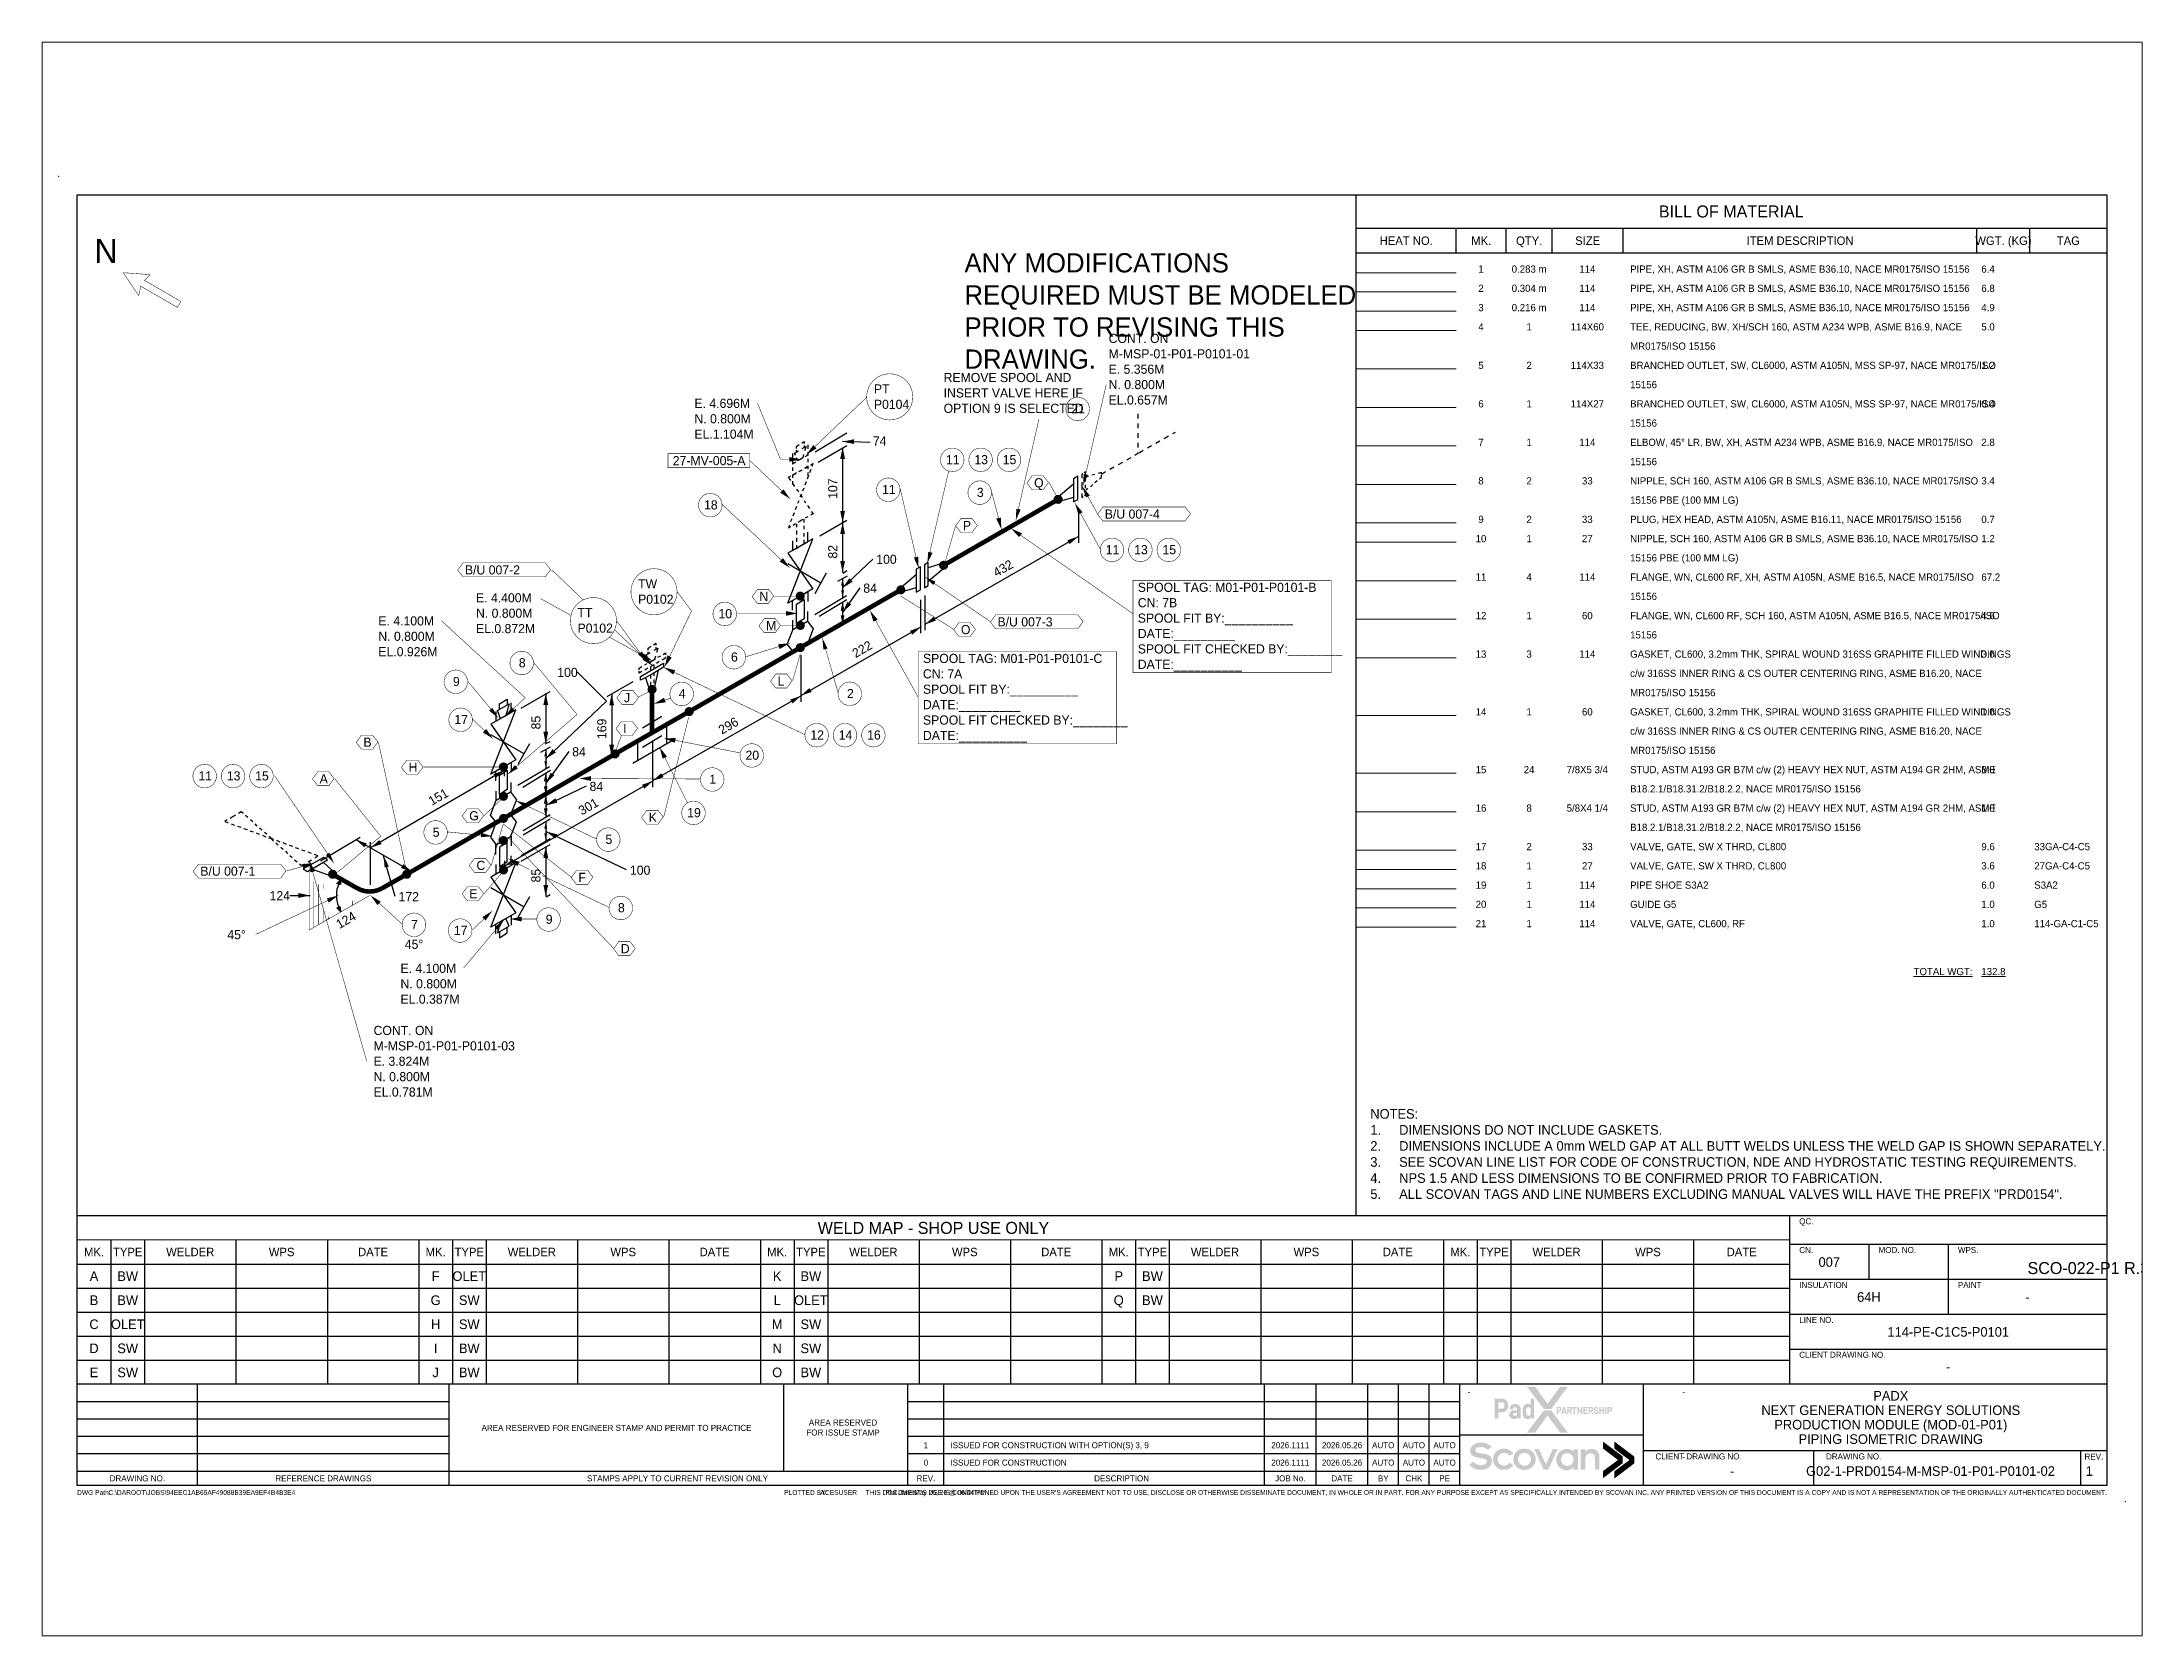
# Paper-space layout 'Layout1' of a CAD drawing. Extents: x 26 to 231, y 20 to 176.
# The model-space entities are those that its viewports show. They can reach past a viewport. Long polylines and large blocks are cut down to what shows.
import ezdxf
from ezdxf.enums import TextEntityAlignment as Align

# ---------------------------------------------------------------- set-up
doc = ezdxf.new("R2018")
doc.units = 0
doc.header["$LTSCALE"] = 10
doc.layers.get('0').update_dxf_attribs({"lineweight": 0})
for name, color, linetype in [('BOM', 7, 'Continuous'), ('DIMENSION', 2, 'Continuous'), ('INTERNAL', 3, 'Continuous'), ('PIPE', 7, 'Continuous'), ('Text1', 7, 'Continuous'), ('TEXT2', 40, 'Continuous'), ('Title Block', 255, 'Continuous'), ('TITLE BLOCK-TEXT', 12, 'Continuous'), ('WELDS', 7, 'Continuous')]:
    doc.layers.add(name, color=color, linetype=linetype)
doc.layers.add('QC', color=9, linetype='Continuous', plot=False)
doc.styles.add('framdcn', font='', dxfattribs={"height": 2.5})
doc.styles.add('HmNote', font='hm.shx')
doc.styles.add('Scovan Standard', font='', dxfattribs={"height": 2.5})
doc.styles.get("Standard").update_dxf_attribs({"font": ''})
doc.styles.get('framdcn').set_extended_font_data('Franklin Gothic Medium Cond')
doc.styles.get('Scovan Standard').set_extended_font_data('Franklin Gothic Medium Cond')
doc.styles.get('Standard').set_extended_font_data('Franklin Gothic Medium Cond')

psp = doc.layouts.get("Layout1")

msp = doc.modelspace()

# ---------------------------------------------------------------- texts
at = {"style": 'framdcn'}
msp.add_text('%%UTOTAL WGT:', height=1.5, dxfattribs=at).set_placement((393.97, 106.04), align=Align.RIGHT)
msp.add_text('%%U132.8', height=1.5, dxfattribs=at).set_placement((395.8, 106.04))
at = {"layer": 'BOM', "style": 'framdcn'}
for s, p in [('1', (291.8, 252)), ('0.283 m', (301.8, 252)), ('114', (313.9, 252)), ('2', (291.8, 248)), ('0.304 m', (301.8, 248)), ('114', (313.9, 248)), ('3', (291.8, 244)), ('0.216 m', (301.8, 244)), ('114', (313.9, 244)), ('4', (291.8, 240)), ('1', (301.8, 240)), ('114X60', (313.9, 240)), ('5', (291.8, 232)), ('2', (301.8, 232)), ('114X33', (313.9, 232)), ('6', (291.8, 224)), ('1', (301.8, 224)), ('114X27', (313.9, 224)), ('7', (291.8, 216)), ('1', (301.8, 216)), ('114', (313.9, 216)), ('8', (291.8, 208)), ('2', (301.8, 208)), ('33', (313.9, 208)), ('9', (291.8, 200)), ('2', (301.8, 200)), ('33', (313.9, 200)), ('10', (291.8, 196)), ('1', (301.8, 196)), ('27', (313.9, 196)), ('11', (291.8, 188)), ('4', (301.8, 188)), ('114', (313.9, 188)), ('12', (291.8, 180)), ('1', (301.8, 180)), ('60', (313.9, 180)), ('13', (291.8, 172)), ('3', (301.8, 172)), ('114', (313.9, 172)), ('60', (313.9, 160)), ('14', (291.8, 160)), ('1', (301.8, 160)), ('15', (291.8, 148)), ('24', (301.8, 148)), ('7/8X5 3/4', (313.9, 148)), ('16', (291.8, 140)), ('8', (301.8, 140)), ('5/8X4 1/4', (313.9, 140)), ('17', (291.8, 132)), ('2', (301.8, 132)), ('33', (313.9, 132)), ('18', (291.8, 128)), ('1', (301.8, 128)), ('27', (313.9, 128)), ('19', (291.8, 124)), ('1', (301.8, 124)), ('114', (313.9, 124)), ('20', (291.8, 120)), ('1', (301.8, 120)), ('114', (313.9, 120)), ('21', (291.8, 116)), ('1', (301.8, 116)), ('114', (313.9, 116))]:
    msp.add_text(s, height=1.5, dxfattribs=at).set_placement(p, align=Align.CENTER)
for s, p in [('PIPE, XH, ASTM A106 GR B SMLS, ASME B36.10, NACE MR0175/ISO 15156', (322.8, 252)), ('6.4', (395.8, 252)), ('PIPE, XH, ASTM A106 GR B SMLS, ASME B36.10, NACE MR0175/ISO 15156', (322.8, 248)), ('6.8', (395.8, 248)), ('PIPE, XH, ASTM A106 GR B SMLS, ASME B36.10, NACE MR0175/ISO 15156', (322.8, 244)), ('4.9', (395.8, 244)), ('TEE, REDUCING, BW, XH/SCH 160, ASTM A234 WPB, ASME B16.9, NACE', (322.8, 240)), ('5.0', (395.8, 240)), ('MR0175/ISO 15156', (322.8, 236)), ('BRANCHED OUTLET, SW, CL6000, ASTM A105N, MSS SP-97, NACE MR0175/ISO', (322.8, 232)), ('1.2', (395.8, 232)), ('15156', (322.8, 228)), ('BRANCHED OUTLET, SW, CL6000, ASTM A105N, MSS SP-97, NACE MR0175/ISO', (322.8, 224)), ('0.4', (395.8, 224)), ('15156', (322.8, 220)), ('ELBOW, 45° LR, BW, XH, ASTM A234 WPB, ASME B16.9, NACE MR0175/ISO', (322.8, 216)), ('2.8', (395.8, 216)), ('15156', (322.8, 212)), ('NIPPLE, SCH 160, ASTM A106 GR B SMLS, ASME B36.10, NACE MR0175/ISO', (322.8, 208)), ('15156 PBE (100 MM LG)', (322.8, 204)), ('3.4', (395.8, 208)), ('PLUG, HEX HEAD, ASTM A105N, ASME B16.11, NACE MR0175/ISO 15156', (322.8, 200)), ('0.7', (395.8, 200)), ('NIPPLE, SCH 160, ASTM A106 GR B SMLS, ASME B36.10, NACE MR0175/ISO', (322.8, 196)), ('1.2', (395.8, 196)), ('15156 PBE (100 MM LG)', (322.8, 192)), ('FLANGE, WN, CL600 RF, XH, ASTM A105N, ASME B16.5, NACE MR0175/ISO', (322.8, 188)), ('67.2', (395.8, 188)), ('15156', (322.8, 184)), ('FLANGE, WN, CL600 RF, SCH 160, ASTM A105N, ASME B16.5, NACE MR0175/ISO', (322.8, 180)), ('4.6', (395.8, 180)), ('15156', (322.8, 176)), ('GASKET, CL600, 3.2mm THK, SPIRAL WOUND 316SS GRAPHITE FILLED WINDINGS', (322.8, 172)), ('3.0', (395.8, 172)), ('c/w 316SS INNER RING & CS OUTER CENTERING RING, ASME B16.20, NACE', (322.8, 168)), ('GASKET, CL600, 3.2mm THK, SPIRAL WOUND 316SS GRAPHITE FILLED WINDINGS', (322.8, 160)), ('MR0175/ISO 15156', (322.8, 164)), ('1.0', (395.8, 160)), ('c/w 316SS INNER RING & CS OUTER CENTERING RING, ASME B16.20, NACE', (322.8, 156)), ('MR0175/ISO 15156', (322.8, 152)), ('STUD, ASTM A193 GR B7M c/w (2) HEAVY HEX NUT, ASTM A194 GR 2HM, ASME', (322.8, 148)), ('3.0', (395.8, 148)), ('B18.2.1/B18.31.2/B18.2.2, NACE MR0175/ISO 15156', (322.8, 144)), ('STUD, ASTM A193 GR B7M c/w (2) HEAVY HEX NUT, ASTM A194 GR 2HM, ASME', (322.8, 140)), ('1.0', (395.8, 140)), ('B18.2.1/B18.31.2/B18.2.2, NACE MR0175/ISO 15156', (322.8, 136)), ('VALVE, GATE, SW X THRD, CL800', (322.8, 132)), ('9.6', (395.8, 132)), ('33GA-C4-C5', (406.8, 132)), ('VALVE, GATE, SW X THRD, CL800', (322.8, 128)), ('3.6', (395.8, 128)), ('27GA-C4-C5', (406.8, 128)), ('PIPE SHOE S3A2', (322.8, 124)), ('6.0', (395.8, 124)), ('S3A2', (406.8, 124)), ('GUIDE G5', (322.8, 120)), ('1.0', (395.8, 120)), ('G5', (406.8, 120)), ('VALVE, GATE, CL600, RF', (322.8, 116)), ('1.0', (395.8, 116)), ('114-GA-C1-C5', (406.8, 116))]:
    msp.add_text(s, height=1.5, dxfattribs=at).set_placement(p)
at = {"layer": 'BOM', "color": 0, "style": 'framdcn'}
for s, p in [('A', (3.5, 42.5)), ('BW', (10.5, 42.5)), ('F', (74.5, 42.5)), ('OLET', (81.5, 42.5)), ('K', (145.5, 42.5)), ('BW', (152.5, 42.5)), ('P', (216.5, 42.5)), ('BW', (223.5, 42.5)), ('B', (3.5, 37.5)), ('BW', (10.5, 37.5)), ('G', (74.5, 37.5)), ('SW', (81.5, 37.5)), ('L', (145.5, 37.5)), ('OLET', (152.5, 37.5)), ('Q', (216.5, 37.5)), ('BW', (223.5, 37.5)), ('C', (3.5, 32.5)), ('OLET', (10.5, 32.5)), ('H', (74.5, 32.5)), ('SW', (81.5, 32.5)), ('M', (145.5, 32.5)), ('SW', (152.5, 32.5)), ('D', (3.5, 27.5)), ('SW', (10.5, 27.5)), ('I', (74.5, 27.5)), ('BW', (81.5, 27.5)), ('N', (145.5, 27.5)), ('SW', (152.5, 27.5)), ('E', (3.5, 22.5)), ('SW', (10.5, 22.5)), ('J', (74.5, 22.5)), ('BW', (81.5, 22.5)), ('O', (145.5, 22.5)), ('BW', (152.5, 22.5))]:
    msp.add_text(s, height=2, dxfattribs=at).set_placement(p, align=Align.CENTER)
at = {"layer": 'DIMENSION', "style": 'framdcn'}
for s, p in [('74', (165.39, 216.09)), ('100', (166.1, 191.5)), ('84', (163.4, 185.5)), ('100', (99.8, 168)), ('84', (102.9, 151.5)), ('84', (106.5, 144.3)), ('100', (114.9, 126.9)), ('124', (40, 121.6)), ('172', (66.8, 121.4))]:
    msp.add_text(s, height=1.9, dxfattribs=at).set_placement(p)
for s, rotation, p in [('107', 90, (158, 205)), ('82', 90, (158, 192.6)), ('432', 30, (191.1, 188.7)), ('222', 30, (161.8, 171.9)), ('85', 90, (96.3, 157.1)), ('169', 90, (110, 155.1)), ('296', 30, (134, 156)), ('151', 30, (73.7, 141.2)), ('301', 30, (104.9, 139.2)), ('85', 90, (96.3, 125.3)), ('124', 30, (54.5, 115.6))]:
    msp.add_text(s, height=1.9, rotation=rotation, dxfattribs=at).set_placement(p)
at = {"layer": 'INTERNAL', "style": 'framdcn'}
for s, p in [('B/U 007-4', (213.6, 200.9)), ('B/U 007-2', (80.6, 189.3)), ('B/U 007-3', (191.3, 178.5)), ('B/U 007-1', (25.6, 126.7))]:
    msp.add_text(s, height=1.9, dxfattribs=at).set_placement(p)
at = {"layer": 'Text1', "insert": (268.79, 78.22), "char_height": 2, "width": 146.6752, "attachment_point": 1, "style": 'Scovan Standard'}
msp.add_mtext('NOTES: \\P\\pxi-3,l3,t3;1.^IDIMENSIONS DO NOT INCLUDE GASKETS.\\P2.^IDIMENSIONS INCLUDE A 0mm WELD GAP AT ALL BUTT WELDS UNLESS THE WELD GAP IS SHOWN SEPARATELY.\\P3.^ISEE SCOVAN LINE LIST FOR CODE OF CONSTRUCTION, NDE AND HYDROSTATIC TESTING REQUIREMENTS.\\P4.^INPS 1.5 AND LESS DIMENSIONS TO BE CONFIRMED PRIOR TO FABRICATION.\\P5.^IALL SCOVAN TAGS AND LINE NUMBERS EXCLUDING MANUAL VALVES WILL HAVE THE PREFIX "PRD0154".', dxfattribs=at)
at = {"layer": 'TEXT2', "style": 'framdcn'}
for s, height, p in [('N', 5, (3.6, 254)), ('CONT. ON', 1.9, (214.4, 237.4)), ('M-MSP-01-P01-P0101-01', 1.9, (214.4, 234.2)), ('21', 1.9, (206.67, 222.79)), ('27-MV-005-A', 1.9, (123.8, 212)), ('11', 1.9, (180.59, 212.21)), ('13', 1.9, (186.49, 212.21)), ('15', 1.9, (192.39, 212.21)), ('11', 1.9, (167.3, 206)), ('3', 1.9, (187, 205.4)), ('Q', 1.9, (198.9, 207.4)), ('18', 1.9, (130.3, 202.8)), ('P', 1.9, (184.1, 198.5)), ('11', 1.9, (213.8, 193.5)), ('13', 1.9, (219.7, 193.5)), ('15', 1.9, (225.6, 193.5)), ('N', 1.9, (141.8, 183.8)), ('SPOOL TAG: M01-P01-P0101-B', 1.9, (220.46, 185.68)), ('CN: 7B', 1.9, (220.46, 182.48)), ('10', 1.9, (133.3, 180.2)), ('M', 1.9, (143.2, 177.7)), ('SPOOL FIT BY:__________', 1.9, (220.46, 179.28)), ('O', 1.9, (183.7, 176.9)), ('SPOOL FIT CHECKED BY:________', 1.9, (220.46, 172.88)), ('DATE:_________', 1.9, (220.46, 176.08)), ('8', 1.9, (91.8, 170)), ('6', 1.9, (135.9, 171.2)), ('SPOOL TAG: M01-P01-P0101-C', 1.9, (175.8, 170.9)), ('DATE:__________', 1.9, (220.46, 169.68)), ('9', 1.9, (78.1, 166.1)), ('L', 1.9, (145.6, 166.2)), ('SPOOL FIT BY:__________', 1.9, (175.8, 164.5)), ('CN: 7A', 1.9, (175.8, 167.7)), ('J', 1.9, (113.66, 162.74)), ('4', 1.9, (125.05, 163.58)), ('2', 1.9, (160, 163.6)), ('DATE:_________', 1.9, (175.8, 161.3)), ('17', 1.9, (78.4, 158.2)), ('I', 1.9, (113.49, 156.34)), ('SPOOL FIT CHECKED BY:________', 1.9, (175.8, 158.1)), ('B', 1.9, (59.5, 153.5)), ('12', 1.9, (152.4, 155)), ('14', 1.9, (158.3, 155)), ('16', 1.9, (164.2, 155)), ('DATE:__________', 1.9, (175.8, 154.9)), ('13', 1.9, (31.1, 146.5)), ('H', 1.9, (68.9, 148.3)), ('20', 1.9, (138.92, 150.79)), ('11', 1.9, (25.2, 146.5)), ('15', 1.9, (37, 146.5)), ('A', 1.9, (50.4, 145.9)), ('1', 1.9, (131.4, 145.8)), ('G', 1.9, (81.5, 138.2)), ('K', 1.9, (118.8, 137.9)), ('19', 1.9, (126.8, 138.85)), ('5', 1.9, (73.9, 134.8)), ('5', 1.9, (109.8, 133.3)), ('C', 1.9, (83, 127.9)), ('F', 1.9, (104.2, 125.4)), ('E', 1.9, (81.5, 122)), ('9', 1.9, (97.4, 116.7)), ('8', 1.9, (112.4, 119.1)), ('45°', 1.9, (31.2, 113.5)), ('7', 1.9, (69.4, 115.6)), ('17', 1.9, (78.3, 114.4)), ('45°', 1.9, (68.1, 111.5)), ('D', 1.9, (113, 110.6)), ('CONT. ON', 1.9, (61.6, 93.6)), ('M-MSP-01-P01-P0101-03', 1.9, (61.6, 90.4))]:
    msp.add_text(s, height=height, dxfattribs=at).set_placement(p)

# ---------------------------------------------------------------- blocks, each defined once
blk = doc.blocks.new('block1')
at = {"layer": 'TEXT2', "style": 'framdcn'}
for s, p in [('E. 3.824M', (0, 0)), ('N. 0.800M', (0, -3.2)), ('EL.0.781M', (0, -6.4))]:
    blk.add_text(s, height=1.9, dxfattribs=at).set_placement(p)
blk = doc.blocks.new('block3')
at = {"layer": 'TEXT2'}
blk.add_hatch(color=256, dxfattribs=at).paths.add_polyline_path([(0, 0), (-1.7, 1.7), (-1, 2.2)])
at = {"layer": 'TEXT2', "linetype": 'ByBlock', "const_width": 0.1, "flags": 128}
blk.add_lwpolyline([(-12.4, 18.2), (0, 0)], dxfattribs=at)
blk = doc.blocks.new('block4')
at = {"layer": 'TEXT2'}
blk.add_hatch(color=256, dxfattribs=at).paths.add_polyline_path([(0, 0), (2.1, -1.3), (1.4, -2)])
at = {"layer": 'TEXT2', "linetype": 'ByBlock', "const_width": 0.1, "flags": 128}
blk.add_lwpolyline([(6.6, -6), (0, 0)], dxfattribs=at)
blk = doc.blocks.new('block5')
at = {"layer": 'TEXT2'}
blk.add_hatch(color=256, dxfattribs=at).paths.add_polyline_path([(0, 0), (-2.4, -0.2), (-2.3, 0.7)])
at = {"layer": 'TEXT2', "linetype": 'ByBlock', "const_width": 0.1, "flags": 128}
blk.add_lwpolyline([(-9.3, 0.9), (0, 0)], dxfattribs=at)
blk = doc.blocks.new('block6')
at = {"layer": 'TEXT2'}
blk.add_hatch(color=256, dxfattribs=at).paths.add_polyline_path([(0, 0), (-1.4, -2), (-2.1, -1.3)])
at = {"layer": 'TEXT2', "linetype": 'ByBlock', "const_width": 0.1, "flags": 128}
blk.add_lwpolyline([(-4.2, -4), (0, 0)], dxfattribs=at)
blk = doc.blocks.new('block7')
at = {"layer": 'TEXT2'}
blk.add_hatch(color=256, dxfattribs=at).paths.add_polyline_path([(0, 0), (-1.2, -2.1), (-1.9, -1.5)])
at = {"layer": 'TEXT2', "linetype": 'ByBlock', "const_width": 0.1, "flags": 128}
blk.add_lwpolyline([(-8.4, -10), (0, 0)], dxfattribs=at)
blk = doc.blocks.new('block8')
at = {"layer": 'TEXT2', "style": 'framdcn'}
for s, p in [('E. 4.100M', (0, 0)), ('N. 0.800M', (0, -3.2)), ('EL.0.387M', (0, -6.4))]:
    blk.add_text(s, height=1.9, dxfattribs=at).set_placement(p)
blk = doc.blocks.new('block9')
at = {"layer": 'TEXT2'}
blk.add_hatch(color=256, dxfattribs=at).paths.add_polyline_path([(0, 0), (2.4, 0.5), (2.4, -0.5)])
at = {"layer": 'TEXT2', "linetype": 'ByBlock', "const_width": 0.1, "flags": 128}
blk.add_lwpolyline([(5.6, 0), (0, 0)], dxfattribs=at)
blk = doc.blocks.new('block10')
at = {"layer": 'TEXT2'}
blk.add_hatch(color=256, dxfattribs=at).paths.add_polyline_path([(0, 0), (2.4, -0.6), (2, -1.5)])
at = {"layer": 'TEXT2', "linetype": 'ByBlock', "const_width": 0.1, "flags": 128}
blk.add_lwpolyline([(16.8, -8), (0, 0)], dxfattribs=at)
blk = doc.blocks.new('block11')
at = {"layer": 'TEXT2'}
blk.add_hatch(color=256, dxfattribs=at).paths.add_polyline_path([(0, 0), (1.5, 1.9), (2.1, 1.2)])
at = {"layer": 'TEXT2', "linetype": 'ByBlock', "const_width": 0.1, "flags": 128}
blk.add_lwpolyline([(14.4, 12.4), (0, 0)], dxfattribs=at)
blk = doc.blocks.new('block12')
at = {"layer": 'TEXT2'}
blk.add_hatch(color=256, dxfattribs=at).paths.add_polyline_path([(0, 0), (-2.1, 1.3), (-1.4, 2)])
at = {"layer": 'TEXT2', "linetype": 'ByBlock', "const_width": 0.1, "flags": 128}
blk.add_lwpolyline([(-4.2, 4), (0, 0)], dxfattribs=at)
blk = doc.blocks.new('block13')
at = {"layer": 'TEXT2'}
blk.add_hatch(color=256, dxfattribs=at).paths.add_polyline_path([(0, 0), (1.4, 2), (2.1, 1.3)])
at = {"layer": 'TEXT2', "linetype": 'ByBlock', "const_width": 0.1, "flags": 128}
blk.add_lwpolyline([(4.2, 4), (0, 0)], dxfattribs=at)
blk = doc.blocks.new('block14')
at = {"layer": 'TEXT2', "style": 'framdcn'}
for s, p in [('E. 4.100M', (0, 0)), ('N. 0.800M', (0, -3.2)), ('EL.0.926M', (0, -6.4))]:
    blk.add_text(s, height=1.9, dxfattribs=at).set_placement(p)
blk = doc.blocks.new('block15')
at = {"layer": 'TEXT2'}
blk.add_hatch(color=256, dxfattribs=at).paths.add_polyline_path([(0, 0), (-1.9, 1.5), (-1.2, 2.1)])
at = {"layer": 'TEXT2', "linetype": 'ByBlock', "const_width": 0.1, "flags": 128}
blk.add_lwpolyline([(-6.3, 7.6), (0, 0)], dxfattribs=at)
blk = doc.blocks.new('block17')
at = {"layer": 'TEXT2'}
blk.add_hatch(color=256, dxfattribs=at).paths.add_polyline_path([(0, 0), (2.4, -0.6), (2, -1.5)])
at = {"layer": 'TEXT2', "linetype": 'ByBlock', "const_width": 0.1, "flags": 128}
blk.add_lwpolyline([(29.4, -14), (0, 0)], dxfattribs=at)
blk = doc.blocks.new('block18')
at = {"layer": 'TEXT2'}
blk.add_hatch(color=256, dxfattribs=at).paths.add_polyline_path([(0, 0), (0.6, 2.4), (1.5, 1.9)])
at = {"layer": 'TEXT2', "linetype": 'ByBlock', "const_width": 0.1, "flags": 128}
blk.add_lwpolyline([(5.6, 11.6), (0, 0)], dxfattribs=at)
blk = doc.blocks.new('block19')
at = {"layer": 'TEXT2', "style": 'framdcn'}
for s, p in [('TW', (0, 0)), ('P0102', (0, -3.2))]:
    blk.add_text(s, height=1.9, dxfattribs=at).set_placement(p)
blk = doc.blocks.new('block20')
at = {"layer": 'TEXT2', "style": 'framdcn'}
for s, p in [('E. 4.400M', (0, 0)), ('N. 0.800M', (0, -3.2)), ('EL.0.872M', (0, -6.4))]:
    blk.add_text(s, height=1.9, dxfattribs=at).set_placement(p)
blk = doc.blocks.new('block21')
at = {"layer": 'TEXT2', "style": 'framdcn'}
for s, p in [('TT', (0, 0)), ('P0102', (0, -3.2))]:
    blk.add_text(s, height=1.9, dxfattribs=at).set_placement(p)
blk = doc.blocks.new('block24')
at = {"layer": 'TEXT2'}
blk.add_hatch(color=256, dxfattribs=at).paths.add_polyline_path([(0, 0), (-2.1, -1.2), (-2.4, -0.2)])
at = {"layer": 'TEXT2', "linetype": 'ByBlock', "const_width": 0.1, "flags": 128}
blk.add_lwpolyline([(-9.1, -2.8), (0, 0)], dxfattribs=at)
blk = doc.blocks.new('block25')
at = {"layer": 'TEXT2'}
blk.add_hatch(color=256, dxfattribs=at).paths.add_polyline_path([(0, 0), (-2.4, -0.5), (-2.4, 0.5)])
at = {"layer": 'TEXT2', "linetype": 'ByBlock', "const_width": 0.1, "flags": 128}
blk.add_lwpolyline([(-12.6, 0), (0, 0)], dxfattribs=at)
blk = doc.blocks.new('block26')
at = {"layer": 'TEXT2'}
blk.add_hatch(color=256, dxfattribs=at).paths.add_polyline_path([(0, 0), (-2.1, 1.3), (-1.4, 2)])
at = {"layer": 'TEXT2', "linetype": 'ByBlock', "const_width": 0.1, "flags": 128}
blk.add_lwpolyline([(-14, 13.1), (0, 0)], dxfattribs=at)
blk = doc.blocks.new('block27')
at = {"layer": 'TEXT2'}
blk.add_hatch(color=256, dxfattribs=at).paths.add_polyline_path([(0, 0), (-2.1, 1.3), (-1.4, 2)])
at = {"layer": 'TEXT2', "linetype": 'ByBlock', "const_width": 0.1, "flags": 128}
blk.add_lwpolyline([(-8.4, 8), (0, 0)], dxfattribs=at)
blk = doc.blocks.new('block28')
at = {"layer": 'TEXT2'}
blk.add_hatch(color=256, dxfattribs=at).paths.add_polyline_path([(0, 0), (-2.4, -0.5), (-2.4, 0.5)])
at = {"layer": 'TEXT2', "linetype": 'ByBlock', "const_width": 0.1, "flags": 128}
blk.add_lwpolyline([(-4.2, 0), (0, 0)], dxfattribs=at)
blk = doc.blocks.new('block29')
at = {"layer": 'TEXT2', "style": 'framdcn'}
for s, p in [('E. 4.696M', (0, 0)), ('N. 0.800M', (0, -3.2)), ('EL.1.104M', (0, -6.4))]:
    blk.add_text(s, height=1.9, dxfattribs=at).set_placement(p)
blk = doc.blocks.new('block30')
at = {"layer": 'TEXT2'}
blk.add_hatch(color=256, dxfattribs=at).paths.add_polyline_path([(0, 0), (1.4, 2), (2.1, 1.3)])
at = {"layer": 'TEXT2', "linetype": 'ByBlock', "const_width": 0.1, "flags": 128}
blk.add_lwpolyline([(12.6, 12), (0, 0)], dxfattribs=at)
blk = doc.blocks.new('block31')
at = {"layer": 'TEXT2', "style": 'framdcn'}
for s, p in [('PT', (0, 0)), ('P0104', (0, -3.2))]:
    blk.add_text(s, height=1.9, dxfattribs=at).set_placement(p)
blk = doc.blocks.new('block32')
at = {"layer": 'TEXT2'}
blk.add_hatch(color=256, dxfattribs=at).paths.add_polyline_path([(0, 0), (1.1, -2.2), (0.2, -2.4)])
at = {"layer": 'TEXT2', "linetype": 'ByBlock', "const_width": 0.1, "flags": 128}
blk.add_lwpolyline([(3.3, -11.5), (0, 0)], dxfattribs=at)
blk = doc.blocks.new('block33')
at = {"layer": 'TEXT2'}
blk.add_hatch(color=256, dxfattribs=at).paths.add_polyline_path([(0, 0), (-1, 2.2), (-0.1, 2.4)])
at = {"layer": 'TEXT2', "linetype": 'ByBlock', "const_width": 0.1, "flags": 128}
blk.add_lwpolyline([(-3.8, 16.4), (0, 0)], dxfattribs=at)
blk = doc.blocks.new('block35')
at = {"layer": 'TEXT2'}
blk.add_hatch(color=256, dxfattribs=at).paths.add_polyline_path([(0, 0), (-1.1, 2.2), (-0.1, 2.4)])
at = {"layer": 'TEXT2', "linetype": 'ByBlock', "const_width": 0.1, "flags": 128}
blk.add_lwpolyline([(-2, 7.7), (0, 0)], dxfattribs=at)
blk = doc.blocks.new('block37')
at = {"layer": 'TEXT2', "style": 'framdcn'}
for s, p in [('REMOVE SPOOL AND', (0, 0)), ('INSERT VALVE HERE IF', (0, -3.2)), ('OPTION 9 IS SELECTED', (0, -6.4))]:
    blk.add_text(s, height=1.9, dxfattribs=at).set_placement(p)
blk = doc.blocks.new('block38')
at = {"layer": 'TEXT2'}
blk.add_hatch(color=256, dxfattribs=at).paths.add_polyline_path([(0, 0), (1.6, -1.9), (0.7, -2.3)])
at = {"layer": 'TEXT2', "linetype": 'ByBlock', "const_width": 0.1, "flags": 128}
blk.add_lwpolyline([(5.3, -9.6), (0, 0)], dxfattribs=at)
blk = doc.blocks.new('block40')
at = {"layer": 'TEXT2'}
blk.add_hatch(color=256, dxfattribs=at).paths.add_polyline_path([(0, 0), (0.1, 2.4), (1, 2.2)])
at = {"layer": 'TEXT2', "linetype": 'ByBlock', "const_width": 0.1, "flags": 128}
blk.add_lwpolyline([(4.8, 21), (0, 0)], dxfattribs=at)
blk = doc.blocks.new('block41')
at = {"layer": 'TEXT2', "style": 'framdcn'}
for s, p in [('E. 5.356M', (0, 0)), ('N. 0.800M', (0, -3.2)), ('EL.0.657M', (0, -6.4))]:
    blk.add_text(s, height=1.9, dxfattribs=at).set_placement(p)
blk = doc.blocks.new('block42')
at = {"layer": 'TEXT2', "linetype": 'ByBlock', "const_width": 0.1, "flags": 128}
for points in [[(6.3, -3.5), (0, 0)], [(23.3, -13), (14.3, -8)]]:
    blk.add_lwpolyline(points, dxfattribs=at)
blk = doc.blocks.new('block44')
at = {"layer": 'TEXT2', "linetype": 'ByBlock', "const_width": 0.1, "flags": 128}
for points in [[(4.4, -2.2), (0, 0)], [(21, -10.1), (7.1, -3.5)]]:
    blk.add_lwpolyline(points, dxfattribs=at)
blk = doc.blocks.new('block45')
at = {"layer": 'PIPE', "linetype": 'ByBlock', "flags": 128}
for points in [[(0, 0), (-2.1, -1.2)], [(-1.2, -1.7), (2.9, 0.7)], [(2.1, 1.2), (0, 0)], [(4.5, -2.1), (2, 0.2)], [(2.9, 0.7), (2.1, 1.2)], [(-2.1, -1.2), (-1.2, -1.7)], [(-0.4, -1.2), (3.6, -2.6)], [(3.6, -2.6), (4.5, -2.1)]]:
    blk.add_lwpolyline(points, dxfattribs=at)
at = {"flags": 1}
for tag in ['Tag', 'UCI', 'Pipe Ref', 'Description', 'Key']:
    blk.add_attdef(tag, (0, 0), '', height=1, dxfattribs=at)
blk = doc.blocks.new('block46')
at = {"layer": 'PIPE', "linetype": 'ByBlock', "const_width": 0.95, "flags": 128}
for points in [[(-2.6, -4.51), (-7.7, -1.61)], [(2.6, -4.51), (1.78, -4.89), (0.91, -5.12), (0, -5.2), (-0.9, -5.12), (-1.78, -4.89), (-2.6, -4.51)], [(7.7, -1.61), (2.6, -4.51)]]:
    blk.add_lwpolyline(points, dxfattribs=at)
at = {"flags": 1}
for tag in ['Tag', 'UCI', 'Pipe Ref', 'Description', 'Key']:
    blk.add_attdef(tag, (0, 0), '', height=1, dxfattribs=at)
blk = doc.blocks.new('block47')
at = {"layer": 'PIPE', "linetype": 'ByBlock', "const_width": 0.95, "flags": 128}
blk.add_lwpolyline([(20.1, 11.6), (0, 0)], dxfattribs=at)
at = {"flags": 1}
for tag in ['Tag', 'UCI', 'Pipe Ref', 'Description', 'Key']:
    blk.add_attdef(tag, (0, 0), '', height=1, dxfattribs=at)
blk = doc.blocks.new('block48')
at = {"layer": 'PIPE', "linetype": 'ByBlock', "flags": 128}
for points in [[(0, 0), (-1.5, -0.8)], [(1.5, 0.8), (0, 0)], [(2.7, -0.7), (1.5, 0.8)], [(-1.5, -0.8), (-2.7, -3.9)], [(-2.7, -3.9), (-1.5, -5.5)], [(-1.6, -5.5), (1.6, -3.7)], [(-1.5, -5.5), (1.5, -3.8)], [(1.5, -3.8), (2.7, -0.7)], [(1.6, -3.7), (1.6, -5.7)], [(-1.6, -7.5), (-1.6, -5.5)]]:
    blk.add_lwpolyline(points, dxfattribs=at)
at = {"flags": 1}
for tag in ['Tag', 'UCI', 'Pipe Ref', 'Description', 'Key']:
    blk.add_attdef(tag, (0, 0), '', height=1, dxfattribs=at)
blk = doc.blocks.new('block49')
at = {"layer": 'PIPE', "linetype": 'ByBlock', "flags": 128}
for points in [[(0, 0), (-0.8, -0.5)], [(0.8, 0.5), (0, 0)], [(0.8, -3.5), (0.8, 0.5)], [(-0.8, -0.5), (-0.8, -4.5)], [(-0.8, -4.5), (0.8, -3.5)]]:
    blk.add_lwpolyline(points, dxfattribs=at)
at = {"flags": 1}
for tag in ['Tag', 'UCI', 'Pipe Ref', 'Description', 'Key']:
    blk.add_attdef(tag, (0, 0), '', height=1, dxfattribs=at)
blk = doc.blocks.new('block50')
at = {"layer": 'PIPE', "linetype": 'ByBlock', "flags": 128}
for points in [[(0, -2), (0, 0)], [(-4.2, -14.8), (1, -1.4)], [(-1.6, -2.9), (-4.2, -4.4)], [(-3.2, -1.8), (-3.2, -3.8)], [(-3.2, -3.8), (0, -2)], [(1, -1.4), (-1.6, -2.9)], [(-4.2, -4.4), (1, -11.8)], [(2.7, -10.6), (-4.2, -6.6)], [(3.8, -8.5), (1.4, -12.8)], [(1, -11.8), (-4.2, -14.8)], [(-3.2, -14.2), (0, -12.4)], [(0, -12.4), (0, -14.4)], [(-3.2, -16.2), (-3.2, -14.2)]]:
    blk.add_lwpolyline(points, dxfattribs=at)
at = {"flags": 1}
for tag in ['Tag', 'UCI', 'Pipe Ref', 'Description', 'Key']:
    blk.add_attdef(tag, (0, 0), '', height=1, dxfattribs=at)
blk = doc.blocks.new('block51')
at = {"layer": 'PIPE', "linetype": 'ByBlock', "flags": 128}
for points in [[(0, 0), (-0.6, -0.3)], [(0.5, 0.3), (0, 0)], [(1.2, -1.3), (0.5, 0.3)], [(-0.6, -0.3), (-1.2, -2.7)], [(-1.2, -2.7), (1.2, -1.3)], [(-0.8, -2.5), (-0.8, -3.7)], [(-0.8, -3.7), (0.8, -2.7)], [(0.8, -2.7), (0.8, -1.5)]]:
    blk.add_lwpolyline(points, dxfattribs=at)
at = {"flags": 1}
for tag in ['Tag', 'UCI', 'Pipe Ref', 'Description', 'Key']:
    blk.add_attdef(tag, (0, 0), '', height=1, dxfattribs=at)
blk = doc.blocks.new('block52')
at = {"layer": 'PIPE', "linetype": 'ByBlock', "flags": 128}
for points in [[(-1.6, 5.7), (-1.6, 3.7)], [(-1.6, 3.7), (1.6, 5.5)], [(-1.5, 3.8), (1.5, 5.5)], [(1.5, 5.5), (2.7, 3.9)], [(1.6, 5.5), (1.6, 7.5)], [(-2.7, 0.7), (-1.5, 3.8)], [(-1.5, -0.8), (-2.7, 0.7)], [(0, 0), (-1.5, -0.8)], [(1.5, 0.8), (0, 0)], [(2.7, 3.9), (1.5, 0.8)]]:
    blk.add_lwpolyline(points, dxfattribs=at)
at = {"flags": 1}
for tag in ['Tag', 'UCI', 'Pipe Ref', 'Description', 'Key']:
    blk.add_attdef(tag, (0, 0), '', height=1, dxfattribs=at)
blk = doc.blocks.new('block53')
at = {"layer": 'PIPE', "linetype": 'ByBlock', "flags": 128}
for points in [[(-0.8, 3.5), (0.8, 4.5)], [(0.8, 4.5), (0.8, 0.5)], [(-0.8, -0.5), (-0.8, 3.5)], [(0, 0), (-0.8, -0.5)], [(0.8, 0.5), (0, 0)]]:
    blk.add_lwpolyline(points, dxfattribs=at)
at = {"flags": 1}
for tag in ['Tag', 'UCI', 'Pipe Ref', 'Description', 'Key']:
    blk.add_attdef(tag, (0, 0), '', height=1, dxfattribs=at)
blk = doc.blocks.new('block54')
at = {"layer": 'PIPE', "linetype": 'ByBlock', "flags": 128}
for points in [[(0, 12.4), (0, 14.4)], [(1, 13), (-4.2, 10)], [(-4.2, -0.4), (1, 13)], [(-4.2, 10), (1, 2.6)], [(-3.2, 12.6), (-3.2, 10.6)], [(-3.2, 10.6), (0, 12.4)], [(2.7, 3.8), (-4.2, 7.8)], [(3.8, 5.9), (1.4, 1.6)], [(-1.6, 1.1), (-4.2, -0.4)], [(-3.2, 0.2), (0, 2)], [(-3.2, -1.8), (-3.2, 0.2)], [(1, 2.6), (-1.6, 1.1)], [(0, 2), (0, 0)]]:
    blk.add_lwpolyline(points, dxfattribs=at)
at = {"flags": 1}
for tag in ['Tag', 'UCI', 'Pipe Ref', 'Description', 'Key']:
    blk.add_attdef(tag, (0, 0), '', height=1, dxfattribs=at)
blk = doc.blocks.new('block55')
at = {"layer": 'PIPE', "linetype": 'ByBlock', "flags": 128}
for points in [[(-1.2, 1.3), (1.2, 2.7)], [(-0.6, -0.3), (-1.2, 1.3)], [(-0.8, 2.7), (0.8, 3.7)], [(-0.8, 1.5), (-0.8, 2.7)], [(0, 0), (-0.6, -0.3)], [(0.5, 0.3), (0, 0)], [(1.2, 2.7), (0.5, 0.3)], [(0.8, 3.7), (0.8, 2.5)]]:
    blk.add_lwpolyline(points, dxfattribs=at)
at = {"flags": 1}
for tag in ['Tag', 'UCI', 'Pipe Ref', 'Description', 'Key']:
    blk.add_attdef(tag, (0, 0), '', height=1, dxfattribs=at)
blk = doc.blocks.new('block56')
at = {"layer": 'PIPE', "linetype": 'ByBlock', "const_width": 0.95, "flags": 128}
blk.add_lwpolyline([(23.2, 13.4), (0, 0)], dxfattribs=at)
at = {"flags": 1}
for tag in ['Tag', 'UCI', 'Pipe Ref', 'Description', 'Key']:
    blk.add_attdef(tag, (0, 0), '', height=1, dxfattribs=at)
blk = doc.blocks.new('block57')
at = {"layer": 'PIPE', "linetype": 'ByBlock', "const_width": 0.95, "flags": 128}
for points in [[(7.7, 13.4), (7.7, 4.4)], [(15.4, 8.8), (7.7, 4.4)], [(7.7, 4.4), (0, 0)]]:
    blk.add_lwpolyline(points, dxfattribs=at)
at = {"flags": 1}
for tag in ['Tag', 'UCI', 'Pipe Ref', 'Description', 'Key']:
    blk.add_attdef(tag, (0, 0), '', height=1, dxfattribs=at)
blk = doc.blocks.new('block58')
at = {"layer": 'PIPE', "linetype": 'ByBlock', "flags": 128}
for points in [[(-2.4, -0.5), (2.4, 2.3)], [(0, 0), (-2.4, -1.3)], [(2.4, 1.4), (0, 0)], [(0.5, -2.9), (1.3, 0.8)], [(2.4, 2.3), (2.4, 1.4)], [(-2.4, -1.3), (-2.4, -0.5)], [(-1.4, -0.8), (-0.5, -3.5)], [(-0.5, -3.5), (0.5, -2.9)]]:
    blk.add_lwpolyline(points, dxfattribs=at)
at = {"flags": 1}
for tag in ['Tag', 'UCI', 'Pipe Ref', 'Description', 'Key']:
    blk.add_attdef(tag, (0, 0), '', height=1, dxfattribs=at)
blk = doc.blocks.new('block59')
at = {"layer": 'PIPE', "flags": 128}
for points in [[(-0.5, -0.3), (0, 0)], [(0, 0), (0.6, 0.4)], [(1.1, 0.7), (1.7, 1)], [(2.7, 0.5), (2, 0.1)], [(2.2, 1.3), (2.7, 1.6)], [(2.7, 1.6), (2.7, 1.2)], [(2.7, 0.8), (2.7, 0.5)], [(-2.8, -1.6), (-2.2, -1.2)], [(-2.8, -1.9), (-2.8, -1.6)], [(-2.8, -2.6), (-2.8, -2.2)], [(-2.2, -2.3), (-2.8, -2.6)], [(-1.6, -0.9), (-1.1, -0.6)], [(-1, -1.6), (-1.6, -2)], [(0.2, -0.9), (-0.4, -1.3)], [(-0.4, -1.4), (-0.4, -2.1)], [(-0.4, -2.9), (-0.4, -3.7)], [(0.3, -1.6), (0.3, -0.9)], [(0.3, -3.2), (0.3, -2.4)], [(0.3, -4.7), (0.3, -3.9)], [(1.4, -0.2), (0.8, -0.6)], [(-0.4, -4.4), (-0.4, -5.2)], [(-0.4, -6), (-0.4, -6.7)], [(-0.4, -6.7), (0.2, -6.3)], [(0.3, -6.2), (0.3, -5.5)]]:
    blk.add_lwpolyline(points, dxfattribs=at)
at = {"flags": 1}
for tag in ['Tag', 'UCI', 'Pipe Ref', 'Description', 'Key']:
    blk.add_attdef(tag, (0, 0), '', height=1, dxfattribs=at)
blk = doc.blocks.new('block60')
at = {"layer": 'PIPE', "flags": 128}
for points in [[(-1.2, 1.3), (-0.4, 1.8)], [(-1, 0.8), (-1.2, 1.3)], [(-0.8, 2.7), (-0.2, 3.1)], [(-0.8, 2.3), (-0.8, 2.7)], [(-0.8, 1.5), (-0.8, 1.9)], [(-0.6, -0.3), (-0.8, 0.3)], [(0, 0), (-0.6, -0.3)], [(0.5, 0.3), (0, 0)], [(0.3, 3.4), (0.8, 3.7)], [(0.4, 2.3), (1.2, 2.7)], [(0.7, 1), (0.5, 0.3)], [(0.8, 3.7), (0.8, 3.3)], [(0.8, 2.9), (0.8, 2.5)], [(1.2, 2.7), (0.9, 1.8)]]:
    blk.add_lwpolyline(points, dxfattribs=at)
at = {"flags": 1}
for tag in ['Tag', 'UCI', 'Pipe Ref', 'Description', 'Key']:
    blk.add_attdef(tag, (0, 0), '', height=1, dxfattribs=at)
blk = doc.blocks.new('block63')
at = {"layer": 'PIPE', "linetype": 'ByBlock', "const_width": 0.95, "flags": 128}
blk.add_lwpolyline([(23.1, 13.3), (0, 0)], dxfattribs=at)
at = {"flags": 1}
for tag in ['Tag', 'UCI', 'Pipe Ref', 'Description', 'Key']:
    blk.add_attdef(tag, (0, 0), '', height=1, dxfattribs=at)
blk = doc.blocks.new('block64')
at = {"layer": 'PIPE', "linetype": 'ByBlock', "flags": 128}
for points in [[(-1.6, 5.7), (-1.6, 3.7)], [(-1.6, 3.7), (1.6, 5.5)], [(-1.5, 3.8), (1.5, 5.5)], [(1.5, 5.5), (2.7, 3.9)], [(1.6, 5.5), (1.6, 7.5)], [(-2.7, 0.7), (-1.5, 3.8)], [(-1.5, -0.8), (-2.7, 0.7)], [(0, 0), (-1.5, -0.8)], [(1.5, 0.8), (0, 0)], [(2.7, 3.9), (1.5, 0.8)]]:
    blk.add_lwpolyline(points, dxfattribs=at)
at = {"flags": 1}
for tag in ['Tag', 'UCI', 'Pipe Ref', 'Description', 'Key']:
    blk.add_attdef(tag, (0, 0), '', height=1, dxfattribs=at)
blk = doc.blocks.new('block65')
at = {"layer": 'PIPE', "linetype": 'ByBlock', "flags": 128}
for points in [[(-0.8, 3.5), (0.8, 4.5)], [(0.8, 4.5), (0.8, 0.5)], [(-0.8, -0.5), (-0.8, 3.5)], [(0, 0), (-0.8, -0.5)], [(0.8, 0.5), (0, 0)]]:
    blk.add_lwpolyline(points, dxfattribs=at)
at = {"flags": 1}
for tag in ['Tag', 'UCI', 'Pipe Ref', 'Description', 'Key']:
    blk.add_attdef(tag, (0, 0), '', height=1, dxfattribs=at)
blk = doc.blocks.new('block66')
at = {"layer": 'PIPE', "linetype": 'ByBlock', "flags": 128}
for points in [[(0, 12.4), (0, 14.4)], [(1, 13), (-4.2, 10)], [(-4.2, -0.4), (1, 13)], [(-4.2, 10), (1, 2.6)], [(-3.2, 12.6), (-3.2, 10.6)], [(-3.2, 10.6), (0, 12.4)], [(2.7, 3.8), (-4.2, 7.8)], [(3.8, 5.9), (1.4, 1.6)], [(-1.6, 1.1), (-4.2, -0.4)], [(-3.2, 0.2), (0, 2)], [(-3.2, -1.8), (-3.2, 0.2)], [(1, 2.6), (-1.6, 1.1)], [(0, 2), (0, 0)]]:
    blk.add_lwpolyline(points, dxfattribs=at)
at = {"flags": 1}
for tag in ['Tag', 'UCI', 'Pipe Ref', 'Description', 'Key']:
    blk.add_attdef(tag, (0, 0), '', height=1, dxfattribs=at)
blk = doc.blocks.new('block67')
at = {"layer": 'PIPE', "flags": 128}
for points in [[(-2, 9.3), (-2.5, 9)], [(-2.4, 8.9), (-2, 8.4)], [(-0.8, 10), (-1.4, 9.6)], [(0.3, 10.6), (-0.2, 10.3)], [(1.5, 11.3), (0.9, 11)], [(1.5, 8.8), (1.8, 9.5)], [(2, 10.1), (2.3, 10.8)], [(2.6, 11.9), (2.1, 11.6)], [(2.5, 11.4), (2.7, 12)], [(-1.6, 7.8), (-1.2, 7.2)], [(-0.8, 6.6), (-0.4, 6.1)], [(0, 5), (0.3, 5.6)], [(0, 5.5), (0.4, 4.9)], [(0.5, 6.3), (0.8, 6.9)], [(1, 7.5), (1.3, 8.2)], [(-2, -0.2), (-1.7, 0.5)], [(-1.5, 1.1), (-1.2, 1.8)], [(-1, 2.4), (-0.7, 3.1)], [(-0.5, 3.7), (-0.2, 4.3)], [(0, 0), (-0.5, -0.3)], [(0.5, 0.3), (0, 0)], [(0.8, 4.3), (1.1, 3.8)], [(0.8, -0.3), (0.8, 0.4)], [(1.6, 0.9), (1, 0.6)], [(1.5, 3.2), (1.9, 2.6)], [(2.7, 1.5), (2.1, 1.2)], [(2.3, 2), (2.7, 1.5)], [(-2, -1.2), (-2.5, -1.5)], [(-2.4, -1.4), (-2.2, -0.8)], [(-1, -0.6), (-1.5, -0.9)], [(-0.8, -0.6), (-0.8, -1.3)], [(-0.8, -2), (-0.8, -2.8)], [(-0.8, -3.5), (-0.8, -4.3)], [(0.8, -1.7), (0.8, -1)], [(0.8, -3.2), (0.8, -2.5)], [(0.8, -4.6), (0.8, -3.9)], [(-0.8, -5), (-0.8, -5.7)], [(-0.8, -5.7), (-0.2, -5.3)], [(0.3, -5), (0.8, -4.7)]]:
    blk.add_lwpolyline(points, dxfattribs=at)
at = {"flags": 1}
for tag in ['Tag', 'UCI', 'Pipe Ref', 'Description', 'Key']:
    blk.add_attdef(tag, (0, 0), '', height=1, dxfattribs=at)
blk = doc.blocks.new('block68')
at = {"layer": 'PIPE', "flags": 128}
for points in [[(0, 4.5), (0, 3.7)], [(-3.2, 2.7), (-3.2, 1.9)], [(-3.2, 1.2), (-3.2, 0.5)], [(-3.2, 0.6), (-2.5, 1)], [(-1.9, 1.4), (-1.2, 1.7)], [(-0.6, 2.1), (0, 2.4)], [(-0.6, -0.3), (0, 0)], [(0, 3), (0, 2.3)], [(0, 1.6), (0, 0.9)], [(0, 0.2), (0, -0.5)], [(-3.2, -0.2), (-3.2, -0.9)], [(-3.2, -1.8), (-2.5, -1.4)], [(-3.2, -1.6), (-3.2, -2.3)], [(-3.2, -3), (-3.2, -3.7)], [(-1.9, -1), (-1.2, -0.7)], [(0, -1.2), (0, -1.9)]]:
    blk.add_lwpolyline(points, dxfattribs=at)
at = {"flags": 1}
for tag in ['Tag', 'UCI', 'Pipe Ref', 'Description', 'Key']:
    blk.add_attdef(tag, (0, 0), '', height=1, dxfattribs=at)
blk = doc.blocks.new('block69')
at = {"layer": 'PIPE', "flags": 128}
for points in [[(-1.2, 1.3), (-0.4, 1.8)], [(-1, 0.8), (-1.2, 1.3)], [(-0.8, 2.7), (-0.2, 3.1)], [(-0.8, 2.3), (-0.8, 2.7)], [(-0.8, 1.5), (-0.8, 1.9)], [(-0.6, -0.3), (-0.8, 0.3)], [(0, 0), (-0.6, -0.3)], [(0.5, 0.3), (0, 0)], [(0.3, 3.4), (0.8, 3.7)], [(0.4, 2.3), (1.2, 2.7)], [(0.7, 1), (0.5, 0.3)], [(0.8, 3.7), (0.8, 3.3)], [(0.8, 2.9), (0.8, 2.5)], [(1.2, 2.7), (0.9, 1.8)]]:
    blk.add_lwpolyline(points, dxfattribs=at)
at = {"flags": 1}
for tag in ['Tag', 'UCI', 'Pipe Ref', 'Description', 'Key']:
    blk.add_attdef(tag, (0, 0), '', height=1, dxfattribs=at)
blk = doc.blocks.new('block70')
at = {"layer": 'PIPE', "linetype": 'ByBlock', "const_width": 0.95, "flags": 128}
blk.add_lwpolyline([(20.9, 12), (0, 0)], dxfattribs=at)
at = {"flags": 1}
for tag in ['Tag', 'UCI', 'Pipe Ref', 'Description', 'Key']:
    blk.add_attdef(tag, (0, 0), '', height=1, dxfattribs=at)
blk = doc.blocks.new('block71')
at = {"layer": 'PIPE', "linetype": 'ByBlock', "flags": 128}
for points in [[(-3.2, -1.4), (0, 1.3)], [(0.9, 2.9), (0, 2.4)], [(0, 2.4), (0, 0)], [(0, 0), (0, -2.4)], [(0.9, -1.9), (0.9, 2.9)], [(-3.2, -2.4), (-3.2, -1.4)], [(0, -1.5), (-3.2, -2.4)], [(0, -2.4), (0.9, -1.9)]]:
    blk.add_lwpolyline(points, dxfattribs=at)
at = {"flags": 1}
for tag in ['Tag', 'UCI', 'Pipe Ref', 'Description', 'Key']:
    blk.add_attdef(tag, (0, 0), '', height=1, dxfattribs=at)
blk = doc.blocks.new('block72')
at = {"layer": 'PIPE', "linetype": 'ByBlock', "flags": 128}
for points in [[(0.8, 2.9), (0, 2.4)], [(0, 2.4), (0, 0)], [(0, 0), (0, -2.4)], [(0.8, -1.9), (0.8, 2.9)], [(4.1, 2.8), (0.8, 1.8)], [(0.8, -1), (4.1, 1.8)], [(4.1, 1.8), (4.1, 2.8)], [(0, -2.4), (0.8, -1.9)]]:
    blk.add_lwpolyline(points, dxfattribs=at)
at = {"flags": 1}
for tag in ['Tag', 'UCI', 'Pipe Ref', 'Description', 'Key']:
    blk.add_attdef(tag, (0, 0), '', height=1, dxfattribs=at)
blk = doc.blocks.new('block73')
at = {"layer": 'PIPE', "linetype": 'ByBlock', "const_width": 0.95, "flags": 128}
blk.add_lwpolyline([(23.8, 13.7), (0, 0)], dxfattribs=at)
at = {"flags": 1}
for tag in ['Tag', 'UCI', 'Pipe Ref', 'Description', 'Key']:
    blk.add_attdef(tag, (0, 0), '', height=1, dxfattribs=at)
blk = doc.blocks.new('block74')
at = {"layer": 'PIPE', "linetype": 'ByBlock', "flags": 128}
for points in [[(-3.2, -1.4), (0, 1.3)], [(0.9, 2.9), (0, 2.4)], [(0, 2.4), (0, 0)], [(0, 0), (0, -2.4)], [(0.9, -1.9), (0.9, 2.9)], [(-3.2, -2.4), (-3.2, -1.4)], [(0, -1.5), (-3.2, -2.4)], [(0, -2.4), (0.9, -1.9)]]:
    blk.add_lwpolyline(points, dxfattribs=at)
at = {"flags": 1}
for tag in ['Tag', 'UCI', 'Pipe Ref', 'Description', 'Key']:
    blk.add_attdef(tag, (0, 0), '', height=1, dxfattribs=at)
blk = doc.blocks.new('block75')
at = {"layer": 'WELDS'}
h = blk.add_hatch(color=256, dxfattribs=at)
edge = h.paths.add_edge_path(flags=0)
edge.add_arc((0, 0), 0.95, 0, 360)
at = {"flags": 1}
for tag in ['Tag', 'UCI', 'Pipe Ref', 'Description', 'Key']:
    blk.add_attdef(tag, (0, 0), '', height=1, dxfattribs=at)
blk = doc.blocks.new('block76')
at = {"layer": 'WELDS'}
h = blk.add_hatch(color=256, dxfattribs=at)
edge = h.paths.add_edge_path(flags=0)
edge.add_arc((0, 0), 0.95, 0, 360)
at = {"flags": 1}
for tag in ['Tag', 'UCI', 'Pipe Ref', 'Description', 'Key']:
    blk.add_attdef(tag, (0, 0), '', height=1, dxfattribs=at)
blk = doc.blocks.new('block77')
at = {"layer": 'WELDS'}
h = blk.add_hatch(color=256, dxfattribs=at)
edge = h.paths.add_edge_path(flags=0)
edge.add_arc((0, 0), 0.95, 0, 360)
at = {"flags": 1}
for tag in ['Tag', 'UCI', 'Pipe Ref', 'Description', 'Key']:
    blk.add_attdef(tag, (0, 0), '', height=1, dxfattribs=at)
blk = doc.blocks.new('block78')
at = {"layer": 'WELDS'}
h = blk.add_hatch(color=256, dxfattribs=at)
edge = h.paths.add_edge_path(flags=0)
edge.add_arc((0, 0), 0.95, 0, 360)
at = {"flags": 1}
for tag in ['Tag', 'UCI', 'Pipe Ref', 'Description', 'Key']:
    blk.add_attdef(tag, (0, 0), '', height=1, dxfattribs=at)
blk = doc.blocks.new('block79')
at = {"layer": 'WELDS'}
h = blk.add_hatch(color=256, dxfattribs=at)
edge = h.paths.add_edge_path(flags=0)
edge.add_arc((0, 0), 0.95, 0, 360)
at = {"flags": 1}
for tag in ['Tag', 'UCI', 'Pipe Ref', 'Description', 'Key']:
    blk.add_attdef(tag, (0, 0), '', height=1, dxfattribs=at)
blk = doc.blocks.new('block80')
at = {"layer": 'WELDS'}
h = blk.add_hatch(color=256, dxfattribs=at)
edge = h.paths.add_edge_path(flags=0)
edge.add_arc((0, 0), 0.95, 0, 360)
at = {"flags": 1}
for tag in ['Tag', 'UCI', 'Pipe Ref', 'Description', 'Key']:
    blk.add_attdef(tag, (0, 0), '', height=1, dxfattribs=at)
blk = doc.blocks.new('block81')
at = {"layer": 'WELDS'}
h = blk.add_hatch(color=256, dxfattribs=at)
edge = h.paths.add_edge_path(flags=0)
edge.add_arc((0, 0), 0.95, 0, 360)
at = {"flags": 1}
for tag in ['Tag', 'UCI', 'Pipe Ref', 'Description', 'Key']:
    blk.add_attdef(tag, (0, 0), '', height=1, dxfattribs=at)
blk = doc.blocks.new('block82')
at = {"layer": 'WELDS'}
h = blk.add_hatch(color=256, dxfattribs=at)
edge = h.paths.add_edge_path(flags=0)
edge.add_arc((0, 0), 0.95, 0, 360)
at = {"flags": 1}
for tag in ['Tag', 'UCI', 'Pipe Ref', 'Description', 'Key']:
    blk.add_attdef(tag, (0, 0), '', height=1, dxfattribs=at)
blk = doc.blocks.new('block83')
at = {"layer": 'WELDS'}
h = blk.add_hatch(color=256, dxfattribs=at)
edge = h.paths.add_edge_path(flags=0)
edge.add_arc((0, 0), 0.95, 0, 360)
at = {"flags": 1}
for tag in ['Tag', 'UCI', 'Pipe Ref', 'Description', 'Key']:
    blk.add_attdef(tag, (0, 0), '', height=1, dxfattribs=at)
blk = doc.blocks.new('block84')
at = {"layer": 'WELDS'}
h = blk.add_hatch(color=256, dxfattribs=at)
edge = h.paths.add_edge_path(flags=0)
edge.add_arc((0, 0), 0.95, 0, 360)
at = {"flags": 1}
for tag in ['Tag', 'UCI', 'Pipe Ref', 'Description', 'Key']:
    blk.add_attdef(tag, (0, 0), '', height=1, dxfattribs=at)
blk = doc.blocks.new('block85')
at = {"layer": 'WELDS'}
h = blk.add_hatch(color=256, dxfattribs=at)
edge = h.paths.add_edge_path(flags=0)
edge.add_arc((0, 0), 0.95, 0, 360)
at = {"flags": 1}
for tag in ['Tag', 'UCI', 'Pipe Ref', 'Description', 'Key']:
    blk.add_attdef(tag, (0, 0), '', height=1, dxfattribs=at)
blk = doc.blocks.new('block86')
at = {"layer": 'WELDS'}
h = blk.add_hatch(color=256, dxfattribs=at)
edge = h.paths.add_edge_path(flags=0)
edge.add_arc((0, 0), 0.95, 0, 360)
at = {"flags": 1}
for tag in ['Tag', 'UCI', 'Pipe Ref', 'Description', 'Key']:
    blk.add_attdef(tag, (0, 0), '', height=1, dxfattribs=at)
blk = doc.blocks.new('block87')
at = {"layer": 'WELDS'}
h = blk.add_hatch(color=256, dxfattribs=at)
edge = h.paths.add_edge_path(flags=0)
edge.add_arc((0, 0), 0.95, 0, 360)
at = {"flags": 1}
for tag in ['Tag', 'UCI', 'Pipe Ref', 'Description', 'Key']:
    blk.add_attdef(tag, (0, 0), '', height=1, dxfattribs=at)
blk = doc.blocks.new('block88')
at = {"layer": 'WELDS'}
h = blk.add_hatch(color=256, dxfattribs=at)
edge = h.paths.add_edge_path(flags=0)
edge.add_arc((0, 0), 0.95, 0, 360)
at = {"flags": 1}
for tag in ['Tag', 'UCI', 'Pipe Ref', 'Description', 'Key']:
    blk.add_attdef(tag, (0, 0), '', height=1, dxfattribs=at)
blk = doc.blocks.new('block89')
at = {"layer": 'WELDS'}
h = blk.add_hatch(color=256, dxfattribs=at)
edge = h.paths.add_edge_path(flags=0)
edge.add_arc((0, 0), 0.95, 0, 360)
at = {"flags": 1}
for tag in ['Tag', 'UCI', 'Pipe Ref', 'Description', 'Key']:
    blk.add_attdef(tag, (0, 0), '', height=1, dxfattribs=at)
blk = doc.blocks.new('block90')
at = {"layer": 'WELDS'}
h = blk.add_hatch(color=256, dxfattribs=at)
edge = h.paths.add_edge_path(flags=0)
edge.add_arc((0, 0), 0.95, 0, 360)
at = {"flags": 1}
for tag in ['Tag', 'UCI', 'Pipe Ref', 'Description', 'Key']:
    blk.add_attdef(tag, (0, 0), '', height=1, dxfattribs=at)
blk = doc.blocks.new('block91')
at = {"layer": 'WELDS'}
h = blk.add_hatch(color=256, dxfattribs=at)
edge = h.paths.add_edge_path(flags=0)
edge.add_arc((0, 0), 0.95, 0, 360)
at = {"flags": 1}
for tag in ['Tag', 'UCI', 'Pipe Ref', 'Description', 'Key']:
    blk.add_attdef(tag, (0, 0), '', height=1, dxfattribs=at)
blk = doc.blocks.new('SCOVAN-LOGO')
at = {"linetype": 'Continuous'}
h = blk.add_hatch(color=30, dxfattribs=at)
h.dxf.hatch_style = 1
edge = h.paths.add_edge_path()
edge.add_spline(control_points=[(-31.1, 6), (-30.1, 6.9), (-30.1, 6.9), (-31.3, 7.7)], knot_values=[0, 0, 0, 0, 1, 1, 1, 1], degree=3, periodic=0)
edge.add_spline(control_points=[(-31.3, 7.7), (-32.5, 8.5), (-33.7, 8.8), (-35.4, 8.8)], knot_values=[0, 0, 0, 0, 1, 1, 1, 1], degree=3, periodic=0)
edge.add_spline(control_points=[(-35.4, 8.8), (-37.4, 8.8), (-38.7, 8.4), (-39.8, 7.4)], knot_values=[0, 0, 0, 0, 1, 1, 1, 1], degree=3, periodic=0)
edge.add_spline(control_points=[(-39.8, 7.4), (-41.2, 6.2), (-41.4, 4), (-40.3, 2.7)], knot_values=[0, 0, 0, 0, 1, 1, 1, 1], degree=3, periodic=0)
edge.add_spline(control_points=[(-40.3, 2.7), (-39.6, 1.8), (-38.7, 1.5), (-34.8, 0.9)], knot_values=[0, 0, 0, 0, 1, 1, 1, 1], degree=3, periodic=0)
edge.add_spline(control_points=[(-34.8, 0.9), (-33, 0.6), (-32.3, 0), (-32.6, -0.9)], knot_values=[0, 0, 0, 0, 1, 1, 1, 1], degree=3, periodic=0)
edge.add_spline(control_points=[(-32.6, -0.9), (-32.9, -1.9), (-34, -2.5), (-35.5, -2.5)], knot_values=[0, 0, 0, 0, 1, 1, 1, 1], degree=3, periodic=0)
edge.add_spline(control_points=[(-35.5, -2.5), (-36.9, -2.5), (-38.1, -2), (-39.1, -1.1)], knot_values=[0, 0, 0, 0, 1, 1, 1, 1], degree=3, periodic=0)
edge.add_line((-39.1, -1.1), (-39.5, -0.7))
edge.add_line((-39.5, -0.7), (-40.5, -1.6))
edge.add_line((-40.5, -1.6), (-41.4, -2.5))
edge.add_line((-41.4, -2.5), (-41, -2.9))
edge.add_spline(control_points=[(-41, -2.9), (-40.2, -3.6), (-38.9, -4.3), (-37.9, -4.6)], knot_values=[0, 0, 0, 0, 1, 1, 1, 1], degree=3, periodic=0)
edge.add_spline(control_points=[(-37.9, -4.6), (-36.8, -4.9), (-35, -4.9), (-33.8, -4.7)], knot_values=[0, 0, 0, 0, 1, 1, 1, 1], degree=3, periodic=0)
edge.add_spline(control_points=[(-33.8, -4.7), (-32.3, -4.3), (-31, -3.4), (-30.4, -2.3)], knot_values=[0, 0, 0, 0, 1, 1, 1, 1], degree=3, periodic=0)
edge.add_spline(control_points=[(-30.4, -2.3), (-29.5, -0.6), (-29.9, 1.4), (-31.3, 2.3)], knot_values=[0, 0, 0, 0, 1, 1, 1, 1], degree=3, periodic=0)
edge.add_spline(control_points=[(-31.3, 2.3), (-32, 2.8), (-33, 3.1), (-34.8, 3.3)], knot_values=[0, 0, 0, 0, 1, 1, 1, 1], degree=3, periodic=0)
edge.add_spline(control_points=[(-34.8, 3.3), (-36.9, 3.6), (-37.3, 3.7), (-37.8, 4.1)], knot_values=[0, 0, 0, 0, 1, 1, 1, 1], degree=3, periodic=0)
edge.add_spline(control_points=[(-37.8, 4.1), (-38.6, 4.6), (-38.5, 5.7), (-37.6, 6.3)], knot_values=[0, 0, 0, 0, 1, 1, 1, 1], degree=3, periodic=0)
edge.add_spline(control_points=[(-37.6, 6.3), (-36.3, 7.1), (-34.1, 6.8), (-32.6, 5.6)], knot_values=[0, 0, 0, 0, 1, 1, 1, 1], degree=3, periodic=0)
edge.add_spline(control_points=[(-32.6, 5.6), (-32.4, 5.4), (-32.1, 5.2), (-32.1, 5.2)], knot_values=[0, 0, 0, 0, 1, 1, 1, 1], degree=3, periodic=0)
edge.add_spline(control_points=[(-32.1, 5.2), (-32, 5.2), (-31.6, 5.6), (-31.1, 6)], knot_values=[0, 0, 0, 0, 1, 1, 1, 1], degree=3, periodic=0)
edge = h.paths.add_edge_path()
edge.add_spline(control_points=[(-26.3, 2.6), (-25.8, 3.3), (-25.1, 3.6), (-24.1, 3.7)], knot_values=[0, 0, 0, 0, 1, 1, 1, 1], degree=3, periodic=0)
edge.add_spline(control_points=[(-24.1, 3.7), (-23.1, 3.7), (-22.5, 3.5), (-21.8, 2.8)], knot_values=[0, 0, 0, 0, 1, 1, 1, 1], degree=3, periodic=0)
edge.add_spline(control_points=[(-21.8, 2.8), (-21.5, 2.5), (-21.2, 2.3), (-21.2, 2.3)], knot_values=[0, 0, 0, 0, 1, 1, 1, 1], degree=3, periodic=0)
edge.add_spline(control_points=[(-21.2, 2.3), (-21.1, 2.3), (-20.7, 2.5), (-20.2, 2.8)], knot_values=[0, 0, 0, 0, 1, 1, 1, 1], degree=3, periodic=0)
edge.add_spline(control_points=[(-20.2, 2.8), (-19.5, 3.3), (-19.3, 3.4), (-19.4, 3.6)], knot_values=[0, 0, 0, 0, 1, 1, 1, 1], degree=3, periodic=0)
edge.add_spline(control_points=[(-19.4, 3.6), (-19.7, 4), (-20.9, 5), (-21.6, 5.4)], knot_values=[0, 0, 0, 0, 1, 1, 1, 1], degree=3, periodic=0)
edge.add_spline(control_points=[(-21.6, 5.4), (-23.1, 6.1), (-25.4, 6), (-26.8, 5.1)], knot_values=[0, 0, 0, 0, 1, 1, 1, 1], degree=3, periodic=0)
edge.add_spline(control_points=[(-26.8, 5.1), (-27.6, 4.7), (-28.6, 3.7), (-28.9, 3)], knot_values=[0, 0, 0, 0, 1, 1, 1, 1], degree=3, periodic=0)
edge.add_spline(control_points=[(-28.9, 3), (-30, 0.9), (-29.6, -1.6), (-27.9, -3.3)], knot_values=[0, 0, 0, 0, 1, 1, 1, 1], degree=3, periodic=0)
edge.add_spline(control_points=[(-27.9, -3.3), (-27.3, -3.9), (-26.3, -4.5), (-25.5, -4.7)], knot_values=[0, 0, 0, 0, 1, 1, 1, 1], degree=3, periodic=0)
edge.add_spline(control_points=[(-25.5, -4.7), (-25.3, -4.8), (-24.5, -4.8), (-23.8, -4.8)], knot_values=[0, 0, 0, 0, 1, 1, 1, 1], degree=3, periodic=0)
edge.add_spline(control_points=[(-23.8, -4.8), (-22.5, -4.8), (-22.4, -4.8), (-21.5, -4.3)], knot_values=[0, 0, 0, 0, 1, 1, 1, 1], degree=3, periodic=0)
edge.add_spline(control_points=[(-21.5, -4.3), (-20.7, -3.9), (-19.3, -2.8), (-19.3, -2.5)], knot_values=[0, 0, 0, 0, 1, 1, 1, 1], degree=3, periodic=0)
edge.add_spline(control_points=[(-19.3, -2.5), (-19.3, -2.4), (-19.7, -2.1), (-20.3, -1.8)], knot_values=[0, 0, 0, 0, 1, 1, 1, 1], degree=3, periodic=0)
edge.add_line((-20.3, -1.8), (-21.2, -1.3))
edge.add_line((-21.2, -1.3), (-21.7, -1.8))
edge.add_spline(control_points=[(-21.7, -1.8), (-22.6, -2.7), (-24, -3), (-25.2, -2.5)], knot_values=[0, 0, 0, 0, 1, 1, 1, 1], degree=3, periodic=0)
edge.add_spline(control_points=[(-25.2, -2.5), (-27.2, -1.6), (-27.8, 0.9), (-26.3, 2.6)], knot_values=[0, 0, 0, 0, 1, 1, 1, 1], degree=3, periodic=0)
edge = h.paths.add_edge_path()
edge.add_spline(control_points=[(-9.5, 4.1), (-10.6, 5.3), (-11.9, 5.8), (-13.7, 5.8)], knot_values=[0, 0, 0, 0, 1, 1, 1, 1], degree=3, periodic=0)
edge.add_spline(control_points=[(-13.7, 5.8), (-15.5, 5.8), (-16.8, 5.3), (-17.9, 4.1)], knot_values=[0, 0, 0, 0, 1, 1, 1, 1], degree=3, periodic=0)
edge.add_spline(control_points=[(-17.9, 4.1), (-19.1, 2.7), (-19.6, 0.9), (-19.1, -0.9)], knot_values=[0, 0, 0, 0, 1, 1, 1, 1], degree=3, periodic=0)
edge.add_spline(control_points=[(-19.1, -0.9), (-18.9, -1.8), (-18.5, -2.4), (-17.8, -3.2)], knot_values=[0, 0, 0, 0, 1, 1, 1, 1], degree=3, periodic=0)
edge.add_spline(control_points=[(-17.8, -3.2), (-17.1, -3.9), (-16.5, -4.3), (-15.5, -4.6)], knot_values=[0, 0, 0, 0, 1, 1, 1, 1], degree=3, periodic=0)
edge.add_spline(control_points=[(-15.5, -4.6), (-14.1, -5.1), (-11.9, -4.9), (-10.6, -4.1)], knot_values=[0, 0, 0, 0, 1, 1, 1, 1], degree=3, periodic=0)
edge.add_spline(control_points=[(-10.6, -4.1), (-10, -3.7), (-9, -2.7), (-8.6, -2)], knot_values=[0, 0, 0, 0, 1, 1, 1, 1], degree=3, periodic=0)
edge.add_spline(control_points=[(-8.6, -2), (-7.6, 0), (-7.9, 2.4), (-9.5, 4.1)], knot_values=[0, 0, 0, 0, 1, 1, 1, 1], degree=3, periodic=0)
edge = h.paths.add_edge_path(flags=16)
edge.add_spline(control_points=[(-16.2, -1.6), (-17.6, 0), (-16.9, 2.8), (-14.8, 3.5)], knot_values=[0, 0, 0, 0, 1, 1, 1, 1], degree=3, periodic=0)
edge.add_spline(control_points=[(-14.8, 3.5), (-13.2, 4), (-11.5, 3.4), (-10.8, 2)], knot_values=[0, 0, 0, 0, 1, 1, 1, 1], degree=3, periodic=0)
edge.add_spline(control_points=[(-10.8, 2), (-10, 0.3), (-10.6, -1.8), (-12.3, -2.5)], knot_values=[0, 0, 0, 0, 1, 1, 1, 1], degree=3, periodic=0)
edge.add_spline(control_points=[(-12.3, -2.5), (-13.7, -3.1), (-15.2, -2.8), (-16.2, -1.6)], knot_values=[0, 0, 0, 0, 1, 1, 1, 1], degree=3, periodic=0)
edge = h.paths.add_edge_path()
edge.add_spline(control_points=[(-4.6, 1.6), (-5.5, 3.7), (-6.3, 5.5), (-6.4, 5.6)], knot_values=[0, 0, 0, 0, 1, 1, 1, 1], degree=3, periodic=0)
edge.add_spline(control_points=[(-6.4, 5.6), (-6.4, 5.7), (-6.8, 5.7), (-7.6, 5.7)], knot_values=[0, 0, 0, 0, 1, 1, 1, 1], degree=3, periodic=0)
edge.add_line((-7.6, 5.7), (-8.7, 5.6))
edge.add_line((-8.7, 5.6), (-6.4, 0.5))
edge.add_line((-6.4, 0.5), (-6.4, 0.5))
edge.add_line((-6.4, 0.5), (-4.1, -4.7))
edge.add_line((-4.1, -4.7), (-2.9, -4.7))
edge.add_line((-2.9, -4.7), (-1.7, -4.7))
edge.add_line((-1.7, -4.7), (0.3, -0.4))
edge.add_spline(control_points=[(0.3, -0.4), (1.3, 2), (2.4, 4.4), (2.6, 4.8)], knot_values=[0, 0, 0, 0, 1, 1, 1, 1], degree=3, periodic=0)
edge.add_line((2.6, 4.8), (3, 5.7))
edge.add_line((3, 5.7), (1.8, 5.7))
edge.add_line((1.8, 5.7), (0.6, 5.6))
edge.add_line((0.6, 5.6), (-1, 2.1))
edge.add_spline(control_points=[(-1, 2.1), (-1.9, 0.1), (-2.7, -1.6), (-2.7, -1.8)], knot_values=[0, 0, 0, 0, 1, 1, 1, 1], degree=3, periodic=0)
edge.add_spline(control_points=[(-2.7, -1.8), (-2.9, -2.1), (-3, -2), (-4.6, 1.6)], knot_values=[0, 0, 0, 0, 1, 1, 1, 1], degree=3, periodic=0)
edge = h.paths.add_edge_path()
edge.add_line((13.2, 5.5), (12.1, 5.5))
edge.add_line((12.1, 5.5), (10.9, 5.5))
edge.add_line((10.9, 5.5), (10.9, 4.9))
edge.add_line((10.9, 4.9), (10.9, 4.2))
edge.add_line((10.9, 4.2), (10.5, 4.7))
edge.add_spline(control_points=[(10.5, 4.7), (9.6, 5.6), (7.9, 5.9), (6.3, 5.5)], knot_values=[0, 0, 0, 0, 1, 1, 1, 1], degree=3, periodic=0)
edge.add_spline(control_points=[(6.3, 5.5), (3.6, 4.8), (1.8, 1.9), (2.4, -0.9)], knot_values=[0, 0, 0, 0, 1, 1, 1, 1], degree=3, periodic=0)
edge.add_spline(control_points=[(2.4, -0.9), (2.9, -2.9), (4.6, -4.6), (6.6, -5)], knot_values=[0, 0, 0, 0, 1, 1, 1, 1], degree=3, periodic=0)
edge.add_spline(control_points=[(6.6, -5), (7.5, -5.1), (7.6, -5.1), (8.4, -5)], knot_values=[0, 0, 0, 0, 1, 1, 1, 1], degree=3, periodic=0)
edge.add_spline(control_points=[(8.4, -5), (9.2, -4.8), (10, -4.4), (10.6, -3.9)], knot_values=[0, 0, 0, 0, 1, 1, 1, 1], degree=3, periodic=0)
edge.add_line((10.6, -3.9), (10.9, -3.6))
edge.add_line((10.9, -3.6), (10.9, -4.2))
edge.add_line((10.9, -4.2), (10.9, -4.7))
edge.add_line((10.9, -4.7), (12.1, -4.7))
edge.add_line((12.1, -4.7), (13.2, -4.7))
edge.add_line((13.2, -4.7), (13.2, 0.4))
edge.add_line((13.2, 0.4), (13.2, 5.5))
edge = h.paths.add_edge_path(flags=16)
edge.add_spline(control_points=[(5.1, 1.9), (6.1, 3.8), (8.7, 4.1), (10.1, 2.5)], knot_values=[0, 0, 0, 0, 1, 1, 1, 1], degree=3, periodic=0)
edge.add_spline(control_points=[(10.1, 2.5), (10.8, 1.8), (11, 1.2), (10.9, 0.2)], knot_values=[0, 0, 0, 0, 1, 1, 1, 1], degree=3, periodic=0)
edge.add_spline(control_points=[(10.9, 0.2), (10.8, -1.1), (10.2, -2.1), (9.1, -2.6)], knot_values=[0, 0, 0, 0, 1, 1, 1, 1], degree=3, periodic=0)
edge.add_spline(control_points=[(9.1, -2.6), (6.3, -3.8), (3.6, -0.8), (5.1, 1.9)], knot_values=[0, 0, 0, 0, 1, 1, 1, 1], degree=3, periodic=0)
edge = h.paths.add_edge_path()
edge.add_spline(control_points=[(17.2, 2.2), (17.6, 3), (18.4, 3.5), (19.5, 3.4)], knot_values=[0, 0, 0, 0, 1, 1, 1, 1], degree=3, periodic=0)
edge.add_spline(control_points=[(19.5, 3.4), (20.1, 3.4), (20.9, 3.1), (21.2, 2.8)], knot_values=[0, 0, 0, 0, 1, 1, 1, 1], degree=3, periodic=0)
edge.add_spline(control_points=[(21.2, 2.8), (21.7, 2.2), (21.7, 1.8), (21.7, -1.6)], knot_values=[0, 0, 0, 0, 1, 1, 1, 1], degree=3, periodic=0)
edge.add_line((21.7, -1.6), (21.7, -4.7))
edge.add_line((21.7, -4.7), (22.9, -4.7))
edge.add_line((22.9, -4.7), (24, -4.7))
edge.add_line((24, -4.7), (24, -1))
edge.add_line((24, -1), (23.9, 2.7))
edge.add_line((23.9, 2.7), (23.6, 3.4))
edge.add_spline(control_points=[(23.6, 3.4), (23.2, 4.2), (22.5, 5), (21.7, 5.4)], knot_values=[0, 0, 0, 0, 1, 1, 1, 1], degree=3, periodic=0)
edge.add_spline(control_points=[(21.7, 5.4), (21.2, 5.6), (20.9, 5.6), (20, 5.6)], knot_values=[0, 0, 0, 0, 1, 1, 1, 1], degree=3, periodic=0)
edge.add_spline(control_points=[(20, 5.6), (18.8, 5.6), (18.1, 5.4), (17.3, 4.7)], knot_values=[0, 0, 0, 0, 1, 1, 1, 1], degree=3, periodic=0)
edge.add_line((17.3, 4.7), (16.9, 4.2))
edge.add_line((16.9, 4.2), (16.9, 4.9))
edge.add_line((16.9, 4.9), (16.9, 5.5))
edge.add_line((16.9, 5.5), (15.8, 5.5))
edge.add_line((15.8, 5.5), (14.6, 5.5))
edge.add_line((14.6, 5.5), (14.6, 0.4))
edge.add_line((14.6, 0.4), (14.6, 0.4))
edge.add_line((14.6, 0.4), (14.6, -4.7))
edge.add_line((14.6, -4.7), (15.7, -4.7))
edge.add_line((15.7, -4.7), (16.9, -4.7))
edge.add_line((16.9, -4.7), (16.9, -1.6))
edge.add_spline(control_points=[(16.9, -1.6), (16.9, 1.4), (17, 1.6), (17.2, 2.2)], knot_values=[0, 0, 0, 0, 1, 1, 1, 1], degree=3, periodic=0)
h = blk.add_hatch(color=89, dxfattribs=at)
h.dxf.hatch_style = 1
h.paths.add_polyline_path([(25.7, 5.9), (29.5, 3), (33.3, 0.1), (35.7, 1.9), (25.7, 9.4)])
h = blk.add_hatch(color=85, dxfattribs=at)
h.dxf.hatch_style = 1
h.paths.add_polyline_path([(29.5, -2.7), (25.7, -5.5), (25.7, -9.1), (35.7, -1.5), (35.7, 0.2), (35.7, 1.9)])
h = blk.add_hatch(color=89, dxfattribs=at)
h.dxf.hatch_style = 1
h.paths.add_polyline_path([(31.5, 5.8), (35.3, 2.9), (39.1, 0), (41.5, 1.8), (31.5, 9.4)])
h = blk.add_hatch(color=85, dxfattribs=at)
h.dxf.hatch_style = 1
h.paths.add_polyline_path([(35.3, -2.7), (31.5, -5.6), (31.5, -9.2), (41.5, -1.6), (41.5, 0.1), (41.5, 1.8)])
blk = doc.blocks.new('TB-CLOGO')
at = {"linetype": 'Continuous'}
h = blk.add_hatch(color=249, dxfattribs=at)
h.dxf.hatch_style = 1
edge = h.paths.add_edge_path()
edge.add_spline(control_points=[(-0.17, -0.33), (-1.73, -2.48), (-1.72, -2.48), (-1.72, -2.48)], knot_values=[0, 0, 0, 0, 1, 1, 1, 1], degree=3, periodic=0)
edge.add_spline(control_points=[(-1.72, -2.48), (-1.71, -2.48), (-0.52, -4.07), (0.93, -6.01)], knot_values=[0, 0, 0, 0, 1, 1, 1, 1], degree=3, periodic=0)
edge.add_line((0.93, -6.01), (3.55, -9.55))
edge.add_line((3.55, -9.55), (5.14, -9.55))
edge.add_line((5.14, -9.55), (6.72, -9.55))
edge.add_line((6.72, -9.55), (6.31, -9.01))
edge.add_spline(control_points=[(6.31, -9.01), (6.09, -8.71), (4.54, -6.63), (2.87, -4.4)], knot_values=[0, 0, 0, 0, 1, 1, 1, 1], degree=3, periodic=0)
edge.add_line((2.87, -4.4), (-0.17, -0.33))
edge = h.paths.add_edge_path()
edge.add_line((-1.71, 2.42), (-4.3, 5.97))
edge.add_line((-4.3, 5.97), (-6.88, 9.52))
edge.add_line((-6.88, 9.52), (-8.57, 9.52))
edge.add_spline(control_points=[(-8.57, 9.52), (-9.61, 9.52), (-10.25, 9.51), (-10.24, 9.5)], knot_values=[0, 0, 0, 0, 1, 1, 1, 1], degree=3, periodic=0)
edge.add_spline(control_points=[(-10.24, 9.5), (-10.24, 9.48), (-8.67, 7.41), (-6.76, 4.89)], knot_values=[0, 0, 0, 0, 1, 1, 1, 1], degree=3, periodic=0)
edge.add_line((-6.76, 4.89), (-3.29, 0.3))
edge.add_line((-3.29, 0.3), (-1.73, 0.3))
edge.add_line((-1.73, 0.3), (-0.18, 0.3))
edge.add_line((-0.18, 0.3), (-1.71, 2.42))
edge = h.paths.add_edge_path()
edge.add_spline(control_points=[(-18.22, 2.74), (-18.41, 3.42), (-18.83, 3.95), (-19.43, 4.26)], knot_values=[0, 0, 0, 0, 1, 1, 1, 1], degree=3, periodic=0)
edge.add_spline(control_points=[(-19.43, 4.26), (-19.65, 4.37), (-19.84, 4.44), (-20.1, 4.49)], knot_values=[0, 0, 0, 0, 1, 1, 1, 1], degree=3, periodic=0)
edge.add_spline(control_points=[(-20.1, 4.49), (-20.25, 4.52), (-20.51, 4.53), (-21.97, 4.54)], knot_values=[0, 0, 0, 0, 1, 1, 1, 1], degree=3, periodic=0)
edge.add_line((-21.97, 4.54), (-23.68, 4.55))
edge.add_line((-23.68, 4.55), (-23.68, 0.37))
edge.add_line((-23.68, 0.37), (-23.68, -3.8))
edge.add_line((-23.68, -3.8), (-22.93, -3.8))
edge.add_line((-22.93, -3.8), (-22.17, -3.8))
edge.add_line((-22.17, -3.8), (-22.17, -2.44))
edge.add_line((-22.17, -2.44), (-22.17, -1.09))
edge.add_line((-22.17, -1.09), (-21.32, -1.09))
edge.add_spline(control_points=[(-21.32, -1.09), (-20.42, -1.09), (-20.18, -1.07), (-19.87, -0.98)], knot_values=[0, 0, 0, 0, 1, 1, 1, 1], degree=3, periodic=0)
edge.add_spline(control_points=[(-19.87, -0.98), (-19.05, -0.74), (-18.45, -0.13), (-18.22, 0.72)], knot_values=[0, 0, 0, 0, 1, 1, 1, 1], degree=3, periodic=0)
edge.add_spline(control_points=[(-18.22, 0.72), (-18.17, 0.9), (-18.17, 0.94), (-18.17, 1.73)], knot_values=[0, 0, 0, 0, 1, 1, 1, 1], degree=3, periodic=0)
edge.add_spline(control_points=[(-18.17, 1.73), (-18.17, 2.51), (-18.17, 2.56), (-18.22, 2.74)], knot_values=[0, 0, 0, 0, 1, 1, 1, 1], degree=3, periodic=0)
edge = h.paths.add_edge_path(flags=16)
edge.add_line((-22.17, 3.09), (-21.28, 3.08))
edge.add_spline(control_points=[(-21.28, 3.08), (-20.4, 3.07), (-20.38, 3.07), (-20.25, 3.02)], knot_values=[0, 0, 0, 0, 1, 1, 1, 1], degree=3, periodic=0)
edge.add_spline(control_points=[(-20.25, 3.02), (-19.98, 2.91), (-19.74, 2.62), (-19.69, 2.31)], knot_values=[0, 0, 0, 0, 1, 1, 1, 1], degree=3, periodic=0)
edge.add_spline(control_points=[(-19.69, 2.31), (-19.66, 2.15), (-19.66, 1.3), (-19.69, 1.14)], knot_values=[0, 0, 0, 0, 1, 1, 1, 1], degree=3, periodic=0)
edge.add_spline(control_points=[(-19.69, 1.14), (-19.74, 0.83), (-19.93, 0.59), (-20.21, 0.46)], knot_values=[0, 0, 0, 0, 1, 1, 1, 1], degree=3, periodic=0)
edge.add_line((-20.21, 0.46), (-20.36, 0.38))
edge.add_line((-20.36, 0.38), (-21.27, 0.38))
edge.add_line((-21.27, 0.38), (-22.17, 0.37))
edge.add_line((-22.17, 0.37), (-22.17, 1.73))
edge.add_line((-22.17, 1.73), (-22.17, 3.09))
edge = h.paths.add_edge_path()
edge.add_spline(control_points=[(-12.89, 0.54), (-13, 1.42), (-13.6, 2.1), (-14.48, 2.32)], knot_values=[0, 0, 0, 0, 1, 1, 1, 1], degree=3, periodic=0)
edge.add_spline(control_points=[(-14.48, 2.32), (-14.9, 2.43), (-15.58, 2.42), (-16, 2.31)], knot_values=[0, 0, 0, 0, 1, 1, 1, 1], degree=3, periodic=0)
edge.add_spline(control_points=[(-16, 2.31), (-16.75, 2.1), (-17.33, 1.49), (-17.49, 0.73)], knot_values=[0, 0, 0, 0, 1, 1, 1, 1], degree=3, periodic=0)
edge.add_spline(control_points=[(-17.49, 0.73), (-17.52, 0.59), (-17.54, 0.24), (-17.51, 0.24)], knot_values=[0, 0, 0, 0, 1, 1, 1, 1], degree=3, periodic=0)
edge.add_spline(control_points=[(-17.51, 0.24), (-17.51, 0.24), (-17.2, 0.21), (-16.81, 0.17)], knot_values=[0, 0, 0, 0, 1, 1, 1, 1], degree=3, periodic=0)
edge.add_spline(control_points=[(-16.81, 0.17), (-16.43, 0.13), (-16.1, 0.1), (-16.08, 0.1)], knot_values=[0, 0, 0, 0, 1, 1, 1, 1], degree=3, periodic=0)
edge.add_spline(control_points=[(-16.08, 0.1), (-16.04, 0.1), (-16.04, 0.12), (-16.04, 0.28)], knot_values=[0, 0, 0, 0, 1, 1, 1, 1], degree=3, periodic=0)
edge.add_spline(control_points=[(-16.04, 0.28), (-16.04, 0.39), (-16.03, 0.5), (-16.01, 0.54)], knot_values=[0, 0, 0, 0, 1, 1, 1, 1], degree=3, periodic=0)
edge.add_spline(control_points=[(-16.01, 0.54), (-15.96, 0.66), (-15.82, 0.8), (-15.69, 0.87)], knot_values=[0, 0, 0, 0, 1, 1, 1, 1], degree=3, periodic=0)
edge.add_spline(control_points=[(-15.69, 0.87), (-15.58, 0.92), (-15.54, 0.93), (-15.26, 0.94)], knot_values=[0, 0, 0, 0, 1, 1, 1, 1], degree=3, periodic=0)
edge.add_spline(control_points=[(-15.26, 0.94), (-14.86, 0.95), (-14.74, 0.92), (-14.57, 0.76)], knot_values=[0, 0, 0, 0, 1, 1, 1, 1], degree=3, periodic=0)
edge.add_spline(control_points=[(-14.57, 0.76), (-14.39, 0.59), (-14.37, 0.52), (-14.36, 0.08)], knot_values=[0, 0, 0, 0, 1, 1, 1, 1], degree=3, periodic=0)
edge.add_line((-14.36, 0.08), (-14.35, -0.28))
edge.add_line((-14.35, -0.28), (-15.2, -0.29))
edge.add_spline(control_points=[(-15.2, -0.29), (-16.03, -0.3), (-16.06, -0.3), (-16.27, -0.36)], knot_values=[0, 0, 0, 0, 1, 1, 1, 1], degree=3, periodic=0)
edge.add_spline(control_points=[(-16.27, -0.36), (-16.84, -0.52), (-17.21, -0.8), (-17.42, -1.23)], knot_values=[0, 0, 0, 0, 1, 1, 1, 1], degree=3, periodic=0)
edge.add_spline(control_points=[(-17.42, -1.23), (-17.55, -1.5), (-17.59, -1.71), (-17.59, -2.09)], knot_values=[0, 0, 0, 0, 1, 1, 1, 1], degree=3, periodic=0)
edge.add_spline(control_points=[(-17.59, -2.09), (-17.59, -2.53), (-17.52, -2.81), (-17.35, -3.1)], knot_values=[0, 0, 0, 0, 1, 1, 1, 1], degree=3, periodic=0)
edge.add_spline(control_points=[(-17.35, -3.1), (-17.11, -3.48), (-16.65, -3.78), (-16.11, -3.88)], knot_values=[0, 0, 0, 0, 1, 1, 1, 1], degree=3, periodic=0)
edge.add_spline(control_points=[(-16.11, -3.88), (-15.86, -3.93), (-15.24, -3.91), (-15.02, -3.85)], knot_values=[0, 0, 0, 0, 1, 1, 1, 1], degree=3, periodic=0)
edge.add_spline(control_points=[(-15.02, -3.85), (-14.64, -3.74), (-14.35, -3.58), (-14.12, -3.32)], knot_values=[0, 0, 0, 0, 1, 1, 1, 1], degree=3, periodic=0)
edge.add_line((-14.12, -3.32), (-13.97, -3.17))
edge.add_line((-13.97, -3.17), (-13.77, -3.48))
edge.add_line((-13.77, -3.48), (-13.57, -3.8))
edge.add_line((-13.57, -3.8), (-13.22, -3.8))
edge.add_line((-13.22, -3.8), (-12.87, -3.8))
edge.add_line((-12.87, -3.8), (-12.87, -1.73))
edge.add_spline(control_points=[(-12.87, -1.73), (-12.87, -0.37), (-12.88, 0.41), (-12.89, 0.54)], knot_values=[0, 0, 0, 0, 1, 1, 1, 1], degree=3, periodic=0)
edge = h.paths.add_edge_path(flags=16)
edge.add_spline(control_points=[(-15.77, -1.44), (-15.67, -1.4), (-15.62, -1.39), (-15, -1.39)], knot_values=[0, 0, 0, 0, 1, 1, 1, 1], degree=3, periodic=0)
edge.add_line((-15, -1.39), (-14.35, -1.38))
edge.add_line((-14.35, -1.38), (-14.36, -1.74))
edge.add_spline(control_points=[(-14.36, -1.74), (-14.36, -2.09), (-14.37, -2.11), (-14.43, -2.23)], knot_values=[0, 0, 0, 0, 1, 1, 1, 1], degree=3, periodic=0)
edge.add_spline(control_points=[(-14.43, -2.23), (-14.51, -2.37), (-14.66, -2.49), (-14.8, -2.52)], knot_values=[0, 0, 0, 0, 1, 1, 1, 1], degree=3, periodic=0)
edge.add_spline(control_points=[(-14.8, -2.52), (-14.89, -2.54), (-15.52, -2.55), (-15.65, -2.53)], knot_values=[0, 0, 0, 0, 1, 1, 1, 1], degree=3, periodic=0)
edge.add_spline(control_points=[(-15.65, -2.53), (-15.77, -2.51), (-15.95, -2.38), (-16.03, -2.26)], knot_values=[0, 0, 0, 0, 1, 1, 1, 1], degree=3, periodic=0)
edge.add_spline(control_points=[(-16.03, -2.26), (-16.09, -2.16), (-16.1, -2.13), (-16.1, -1.97)], knot_values=[0, 0, 0, 0, 1, 1, 1, 1], degree=3, periodic=0)
edge.add_spline(control_points=[(-16.1, -1.97), (-16.1, -1.76), (-16.07, -1.69), (-15.94, -1.56)], knot_values=[0, 0, 0, 0, 1, 1, 1, 1], degree=3, periodic=0)
edge.add_spline(control_points=[(-15.94, -1.56), (-15.9, -1.52), (-15.82, -1.47), (-15.77, -1.44)], knot_values=[0, 0, 0, 0, 1, 1, 1, 1], degree=3, periodic=0)
edge = h.paths.add_edge_path()
edge.add_line((-7.29, 0.37), (-7.29, 4.53))
edge.add_line((-7.29, 4.53), (-8.03, 4.54))
edge.add_line((-8.03, 4.54), (-8.76, 4.55))
edge.add_line((-8.76, 4.55), (-8.77, 3.27))
edge.add_line((-8.77, 3.27), (-8.78, 1.99))
edge.add_line((-8.78, 1.99), (-8.86, 2.05))
edge.add_spline(control_points=[(-8.86, 2.05), (-8.99, 2.15), (-9.29, 2.29), (-9.47, 2.34)], knot_values=[0, 0, 0, 0, 1, 1, 1, 1], degree=3, periodic=0)
edge.add_spline(control_points=[(-9.47, 2.34), (-9.71, 2.4), (-9.97, 2.41), (-10.25, 2.38)], knot_values=[0, 0, 0, 0, 1, 1, 1, 1], degree=3, periodic=0)
edge.add_spline(control_points=[(-10.25, 2.38), (-11.19, 2.27), (-11.75, 1.76), (-11.96, 0.84)], knot_values=[0, 0, 0, 0, 1, 1, 1, 1], degree=3, periodic=0)
edge.add_spline(control_points=[(-11.96, 0.84), (-12.01, 0.65), (-12.01, 0.54), (-12.02, -0.59)], knot_values=[0, 0, 0, 0, 1, 1, 1, 1], degree=3, periodic=0)
edge.add_spline(control_points=[(-12.02, -0.59), (-12.03, -1.38), (-12.02, -1.89), (-12, -2.04)], knot_values=[0, 0, 0, 0, 1, 1, 1, 1], degree=3, periodic=0)
edge.add_spline(control_points=[(-12, -2.04), (-11.9, -3.09), (-11.36, -3.71), (-10.44, -3.88)], knot_values=[0, 0, 0, 0, 1, 1, 1, 1], degree=3, periodic=0)
edge.add_spline(control_points=[(-10.44, -3.88), (-10.19, -3.92), (-9.76, -3.92), (-9.54, -3.88)], knot_values=[0, 0, 0, 0, 1, 1, 1, 1], degree=3, periodic=0)
edge.add_spline(control_points=[(-9.54, -3.88), (-9.18, -3.8), (-8.85, -3.62), (-8.58, -3.32)], knot_values=[0, 0, 0, 0, 1, 1, 1, 1], degree=3, periodic=0)
edge.add_line((-8.58, -3.32), (-8.41, -3.14))
edge.add_line((-8.41, -3.14), (-8.19, -3.47))
edge.add_line((-8.19, -3.47), (-7.98, -3.8))
edge.add_line((-7.98, -3.8), (-7.63, -3.8))
edge.add_line((-7.63, -3.8), (-7.28, -3.8))
edge.add_line((-7.28, -3.8), (-7.29, 0.37))
edge = h.paths.add_edge_path(flags=16)
edge.add_line((-10.53, 0.43), (-10.48, 0.55))
edge.add_spline(control_points=[(-10.48, 0.55), (-10.41, 0.7), (-10.24, 0.86), (-10.09, 0.91)], knot_values=[0, 0, 0, 0, 1, 1, 1, 1], degree=3, periodic=0)
edge.add_spline(control_points=[(-10.09, 0.91), (-9.99, 0.94), (-9.9, 0.95), (-9.6, 0.94)], knot_values=[0, 0, 0, 0, 1, 1, 1, 1], degree=3, periodic=0)
edge.add_spline(control_points=[(-9.6, 0.94), (-9.18, 0.93), (-9.12, 0.91), (-8.95, 0.73)], knot_values=[0, 0, 0, 0, 1, 1, 1, 1], degree=3, periodic=0)
edge.add_spline(control_points=[(-8.95, 0.73), (-8.77, 0.53), (-8.78, 0.6), (-8.78, -0.76)], knot_values=[0, 0, 0, 0, 1, 1, 1, 1], degree=3, periodic=0)
edge.add_line((-8.78, -0.76), (-8.78, -1.96))
edge.add_line((-8.78, -1.96), (-8.84, -2.09))
edge.add_spline(control_points=[(-8.84, -2.09), (-8.91, -2.24), (-9.02, -2.35), (-9.17, -2.42)], knot_values=[0, 0, 0, 0, 1, 1, 1, 1], degree=3, periodic=0)
edge.add_spline(control_points=[(-9.17, -2.42), (-9.26, -2.46), (-9.33, -2.47), (-9.61, -2.47)], knot_values=[0, 0, 0, 0, 1, 1, 1, 1], degree=3, periodic=0)
edge.add_spline(control_points=[(-9.61, -2.47), (-10.08, -2.48), (-10.26, -2.42), (-10.42, -2.17)], knot_values=[0, 0, 0, 0, 1, 1, 1, 1], degree=3, periodic=0)
edge.add_spline(control_points=[(-10.42, -2.17), (-10.54, -2), (-10.55, -1.93), (-10.54, -0.7)], knot_values=[0, 0, 0, 0, 1, 1, 1, 1], degree=3, periodic=0)
edge.add_line((-10.54, -0.7), (-10.53, 0.43))
edge = h.paths.add_edge_path()
edge.add_spline(control_points=[(4.02, 0.03), (4.05, 0.57), (3.86, 0.93), (3.47, 1.08)], knot_values=[0, 0, 0, 0, 1, 1, 1, 1], degree=3, periodic=0)
edge.add_spline(control_points=[(3.47, 1.08), (3.35, 1.12), (3.3, 1.13), (2.7, 1.13)], knot_values=[0, 0, 0, 0, 1, 1, 1, 1], degree=3, periodic=0)
edge.add_line((2.7, 1.13), (2.07, 1.13))
edge.add_line((2.07, 1.13), (2.07, -0.35))
edge.add_line((2.07, -0.35), (2.07, -1.82))
edge.add_line((2.07, -1.82), (2.33, -1.81))
edge.add_line((2.33, -1.81), (2.6, -1.81))
edge.add_line((2.6, -1.81), (2.61, -1.33))
edge.add_line((2.61, -1.33), (2.61, -0.86))
edge.add_line((2.61, -0.86), (2.98, -0.85))
edge.add_spline(control_points=[(2.98, -0.85), (3.45, -0.84), (3.56, -0.81), (3.77, -0.6)], knot_values=[0, 0, 0, 0, 1, 1, 1, 1], degree=3, periodic=0)
edge.add_spline(control_points=[(3.77, -0.6), (3.94, -0.42), (4, -0.28), (4.02, 0.03)], knot_values=[0, 0, 0, 0, 1, 1, 1, 1], degree=3, periodic=0)
edge = h.paths.add_edge_path(flags=16)
edge.add_spline(control_points=[(3.46, 0.16), (3.46, -0.15), (3.43, -0.23), (3.29, -0.3)], knot_values=[0, 0, 0, 0, 1, 1, 1, 1], degree=3, periodic=0)
edge.add_spline(control_points=[(3.29, -0.3), (3.23, -0.33), (3.14, -0.33), (2.91, -0.33)], knot_values=[0, 0, 0, 0, 1, 1, 1, 1], degree=3, periodic=0)
edge.add_line((2.91, -0.33), (2.61, -0.33))
edge.add_line((2.61, -0.33), (2.61, 0.13))
edge.add_line((2.61, 0.13), (2.61, 0.6))
edge.add_line((2.61, 0.6), (2.95, 0.6))
edge.add_line((2.95, 0.6), (3.28, 0.6))
edge.add_line((3.28, 0.6), (3.37, 0.51))
edge.add_line((3.37, 0.51), (3.46, 0.42))
edge.add_line((3.46, 0.42), (3.46, 0.16))
edge = h.paths.add_edge_path()
edge.add_line((5.54, 1.11), (5.17, 1.12))
edge.add_line((5.17, 1.12), (4.8, 1.13))
edge.add_line((4.8, 1.13), (4.78, 1.03))
edge.add_spline(control_points=[(4.78, 1.03), (4.76, 0.98), (4.58, 0.33), (4.38, -0.41)], knot_values=[0, 0, 0, 0, 1, 1, 1, 1], degree=3, periodic=0)
edge.add_spline(control_points=[(4.38, -0.41), (4.17, -1.15), (4, -1.77), (4, -1.78)], knot_values=[0, 0, 0, 0, 1, 1, 1, 1], degree=3, periodic=0)
edge.add_spline(control_points=[(4, -1.78), (4, -1.81), (4.05, -1.82), (4.29, -1.81)], knot_values=[0, 0, 0, 0, 1, 1, 1, 1], degree=3, periodic=0)
edge.add_line((4.29, -1.81), (4.58, -1.81))
edge.add_line((4.58, -1.81), (4.63, -1.63))
edge.add_spline(control_points=[(4.63, -1.63), (4.65, -1.54), (4.68, -1.41), (4.7, -1.34)], knot_values=[0, 0, 0, 0, 1, 1, 1, 1], degree=3, periodic=0)
edge.add_line((4.7, -1.34), (4.74, -1.22))
edge.add_line((4.74, -1.22), (5.18, -1.22))
edge.add_line((5.18, -1.22), (5.62, -1.22))
edge.add_line((5.62, -1.22), (5.69, -1.52))
edge.add_line((5.69, -1.52), (5.77, -1.82))
edge.add_line((5.77, -1.82), (6.06, -1.82))
edge.add_spline(control_points=[(6.06, -1.82), (6.22, -1.82), (6.35, -1.81), (6.35, -1.8)], knot_values=[0, 0, 0, 0, 1, 1, 1, 1], degree=3, periodic=0)
edge.add_spline(control_points=[(6.35, -1.8), (6.35, -1.79), (6.17, -1.13), (5.95, -0.33)], knot_values=[0, 0, 0, 0, 1, 1, 1, 1], degree=3, periodic=0)
edge.add_line((5.95, -0.33), (5.54, 1.11))
edge = h.paths.add_edge_path(flags=16)
edge.add_spline(control_points=[(5.01, -0.14), (5.09, 0.16), (5.16, 0.42), (5.17, 0.44)], knot_values=[0, 0, 0, 0, 1, 1, 1, 1], degree=3, periodic=0)
edge.add_spline(control_points=[(5.17, 0.44), (5.18, 0.46), (5.49, -0.69), (5.49, -0.75)], knot_values=[0, 0, 0, 0, 1, 1, 1, 1], degree=3, periodic=0)
edge.add_spline(control_points=[(5.49, -0.75), (5.49, -0.76), (5.34, -0.77), (5.17, -0.77)], knot_values=[0, 0, 0, 0, 1, 1, 1, 1], degree=3, periodic=0)
edge.add_spline(control_points=[(5.17, -0.77), (4.87, -0.77), (4.85, -0.76), (4.86, -0.73)], knot_values=[0, 0, 0, 0, 1, 1, 1, 1], degree=3, periodic=0)
edge.add_spline(control_points=[(4.86, -0.73), (4.86, -0.71), (4.93, -0.44), (5.01, -0.14)], knot_values=[0, 0, 0, 0, 1, 1, 1, 1], degree=3, periodic=0)
edge = h.paths.add_edge_path()
edge.add_spline(control_points=[(8.33, -0.25), (8.39, -0.12), (8.39, -0.1), (8.39, 0.2)], knot_values=[0, 0, 0, 0, 1, 1, 1, 1], degree=3, periodic=0)
edge.add_spline(control_points=[(8.39, 0.2), (8.39, 0.5), (8.39, 0.53), (8.33, 0.65)], knot_values=[0, 0, 0, 0, 1, 1, 1, 1], degree=3, periodic=0)
edge.add_spline(control_points=[(8.33, 0.65), (8.26, 0.82), (8.11, 0.96), (7.94, 1.05)], knot_values=[0, 0, 0, 0, 1, 1, 1, 1], degree=3, periodic=0)
edge.add_line((7.94, 1.05), (7.8, 1.11))
edge.add_line((7.8, 1.11), (7.12, 1.12))
edge.add_line((7.12, 1.12), (6.44, 1.13))
edge.add_line((6.44, 1.13), (6.44, -0.33))
edge.add_spline(control_points=[(6.44, -0.33), (6.44, -1.13), (6.45, -1.79), (6.46, -1.8)], knot_values=[0, 0, 0, 0, 1, 1, 1, 1], degree=3, periodic=0)
edge.add_spline(control_points=[(6.46, -1.8), (6.47, -1.81), (6.59, -1.82), (6.73, -1.82)], knot_values=[0, 0, 0, 0, 1, 1, 1, 1], degree=3, periodic=0)
edge.add_line((6.73, -1.82), (6.99, -1.82))
edge.add_line((6.99, -1.82), (6.99, -1.27))
edge.add_line((6.99, -1.27), (6.99, -0.72))
edge.add_line((6.99, -0.72), (7.16, -0.72))
edge.add_line((7.16, -0.72), (7.32, -0.72))
edge.add_line((7.32, -0.72), (7.6, -1.27))
edge.add_line((7.6, -1.27), (7.88, -1.82))
edge.add_line((7.88, -1.82), (8.18, -1.82))
edge.add_spline(control_points=[(8.18, -1.82), (8.34, -1.82), (8.47, -1.81), (8.47, -1.8)], knot_values=[0, 0, 0, 0, 1, 1, 1, 1], degree=3, periodic=0)
edge.add_spline(control_points=[(8.47, -1.8), (8.47, -1.79), (8.34, -1.53), (8.18, -1.23)], knot_values=[0, 0, 0, 0, 1, 1, 1, 1], degree=3, periodic=0)
edge.add_line((8.18, -1.23), (7.89, -0.67))
edge.add_line((7.89, -0.67), (7.98, -0.62))
edge.add_spline(control_points=[(7.98, -0.62), (8.1, -0.56), (8.26, -0.4), (8.33, -0.25)], knot_values=[0, 0, 0, 0, 1, 1, 1, 1], degree=3, periodic=0)
edge = h.paths.add_edge_path(flags=16)
edge.add_line((6.99, -0.2), (6.99, 0.2))
edge.add_line((6.99, 0.2), (6.99, 0.6))
edge.add_line((6.99, 0.6), (7.33, 0.6))
edge.add_spline(control_points=[(7.33, 0.6), (7.64, 0.6), (7.68, 0.6), (7.73, 0.55)], knot_values=[0, 0, 0, 0, 1, 1, 1, 1], degree=3, periodic=0)
edge.add_spline(control_points=[(7.73, 0.55), (7.83, 0.48), (7.86, 0.39), (7.86, 0.2)], knot_values=[0, 0, 0, 0, 1, 1, 1, 1], degree=3, periodic=0)
edge.add_spline(control_points=[(7.86, 0.2), (7.86, 0), (7.82, -0.09), (7.71, -0.15)], knot_values=[0, 0, 0, 0, 1, 1, 1, 1], degree=3, periodic=0)
edge.add_spline(control_points=[(7.71, -0.15), (7.65, -0.19), (7.6, -0.2), (7.32, -0.2)], knot_values=[0, 0, 0, 0, 1, 1, 1, 1], degree=3, periodic=0)
edge.add_line((7.32, -0.2), (6.99, -0.2))
edge = h.paths.add_edge_path()
edge.add_line((9.73, 0.6), (10.08, 0.61))
edge.add_line((10.08, 0.61), (10.42, 0.61))
edge.add_line((10.42, 0.61), (10.43, 0.87))
edge.add_line((10.43, 0.87), (10.44, 1.13))
edge.add_line((10.44, 1.13), (9.47, 1.13))
edge.add_line((9.47, 1.13), (8.5, 1.13))
edge.add_line((8.5, 1.13), (8.5, 0.87))
edge.add_line((8.5, 0.87), (8.51, 0.61))
edge.add_line((8.51, 0.61), (8.84, 0.61))
edge.add_line((8.84, 0.61), (9.18, 0.6))
edge.add_line((9.18, 0.6), (9.18, -0.59))
edge.add_spline(control_points=[(9.18, -0.59), (9.18, -1.25), (9.19, -1.79), (9.2, -1.8)], knot_values=[0, 0, 0, 0, 1, 1, 1, 1], degree=3, periodic=0)
edge.add_spline(control_points=[(9.2, -1.8), (9.2, -1.81), (9.33, -1.82), (9.47, -1.82)], knot_values=[0, 0, 0, 0, 1, 1, 1, 1], degree=3, periodic=0)
edge.add_line((9.47, -1.82), (9.73, -1.82))
edge.add_line((9.73, -1.82), (9.73, -0.61))
edge.add_line((9.73, -0.61), (9.73, 0.6))
h.paths.add_polyline_path([(11.1, 1.11), (10.86, 1.12), (10.62, 1.13), (10.62, -0.35), (10.62, -1.82), (10.89, -1.81), (11.15, -1.81), (11.16, -0.88), (11.18, 0.05), (11.73, -0.88), (12.28, -1.81), (12.52, -1.81), (12.76, -1.82), (12.76, -0.35), (12.76, 1.13), (12.49, 1.13), (12.21, 1.13), (12.21, 0.2), (12.2, -0.73), (11.65, 0.19)])
h.paths.add_polyline_path([(13.74, 0.6), (14.41, 0.6), (15.09, 0.6), (15.09, 0.86), (15.09, 1.13), (14.14, 1.13), (13.19, 1.13), (13.19, -0.35), (13.19, -1.82), (14.14, -1.82), (15.09, -1.82), (15.09, -1.55), (15.09, -1.29), (14.41, -1.29), (13.74, -1.29), (13.74, -0.95), (13.74, -0.61), (14.28, -0.6), (14.82, -0.6), (14.83, -0.34), (14.84, -0.08), (14.29, -0.08), (13.74, -0.08), (13.74, 0.26)])
edge = h.paths.add_edge_path()
edge.add_spline(control_points=[(17.21, -0.2), (17.26, -0.09), (17.26, -0.03), (17.26, 0.2)], knot_values=[0, 0, 0, 0, 1, 1, 1, 1], degree=3, periodic=0)
edge.add_spline(control_points=[(17.26, 0.2), (17.26, 0.43), (17.26, 0.5), (17.21, 0.61)], knot_values=[0, 0, 0, 0, 1, 1, 1, 1], degree=3, periodic=0)
edge.add_spline(control_points=[(17.21, 0.61), (17.14, 0.79), (16.99, 0.95), (16.8, 1.04)], knot_values=[0, 0, 0, 0, 1, 1, 1, 1], degree=3, periodic=0)
edge.add_line((16.8, 1.04), (16.65, 1.11))
edge.add_line((16.65, 1.11), (15.98, 1.12))
edge.add_line((15.98, 1.12), (15.31, 1.13))
edge.add_line((15.31, 1.13), (15.31, -0.34))
edge.add_line((15.31, -0.34), (15.31, -1.82))
edge.add_line((15.31, -1.82), (15.59, -1.82))
edge.add_line((15.59, -1.82), (15.86, -1.82))
edge.add_line((15.86, -1.82), (15.86, -1.27))
edge.add_line((15.86, -1.27), (15.86, -0.72))
edge.add_line((15.86, -0.72), (16.03, -0.73))
edge.add_line((16.03, -0.73), (16.19, -0.73))
edge.add_line((16.19, -0.73), (16.46, -1.27))
edge.add_line((16.46, -1.27), (16.74, -1.82))
edge.add_line((16.74, -1.82), (17.04, -1.82))
edge.add_line((17.04, -1.82), (17.35, -1.82))
edge.add_line((17.35, -1.82), (17.31, -1.74))
edge.add_spline(control_points=[(17.31, -1.74), (17.29, -1.7), (17.15, -1.44), (17.01, -1.17)], knot_values=[0, 0, 0, 0, 1, 1, 1, 1], degree=3, periodic=0)
edge.add_spline(control_points=[(17.01, -1.17), (16.86, -0.9), (16.75, -0.67), (16.75, -0.67)], knot_values=[0, 0, 0, 0, 1, 1, 1, 1], degree=3, periodic=0)
edge.add_spline(control_points=[(16.75, -0.67), (16.76, -0.66), (16.81, -0.63), (16.87, -0.6)], knot_values=[0, 0, 0, 0, 1, 1, 1, 1], degree=3, periodic=0)
edge.add_spline(control_points=[(16.87, -0.6), (17.01, -0.52), (17.15, -0.36), (17.21, -0.2)], knot_values=[0, 0, 0, 0, 1, 1, 1, 1], degree=3, periodic=0)
edge = h.paths.add_edge_path(flags=16)
edge.add_line((15.86, 0.2), (15.86, 0.6))
edge.add_line((15.86, 0.6), (16.18, 0.6))
edge.add_spline(control_points=[(16.18, 0.6), (16.55, 0.6), (16.61, 0.58), (16.68, 0.43)], knot_values=[0, 0, 0, 0, 1, 1, 1, 1], degree=3, periodic=0)
edge.add_spline(control_points=[(16.68, 0.43), (16.74, 0.32), (16.74, 0.11), (16.7, 0)], knot_values=[0, 0, 0, 0, 1, 1, 1, 1], degree=3, periodic=0)
edge.add_spline(control_points=[(16.7, 0), (16.68, -0.04), (16.63, -0.1), (16.59, -0.14)], knot_values=[0, 0, 0, 0, 1, 1, 1, 1], degree=3, periodic=0)
edge.add_spline(control_points=[(16.59, -0.14), (16.52, -0.2), (16.52, -0.2), (16.19, -0.2)], knot_values=[0, 0, 0, 0, 1, 1, 1, 1], degree=3, periodic=0)
edge.add_line((16.19, -0.2), (15.86, -0.2))
edge.add_line((15.86, -0.2), (15.86, 0.2))
edge = h.paths.add_edge_path()
edge.add_spline(control_points=[(18.66, -0.11), (18.22, 0.02), (18.1, 0.1), (18.1, 0.3)], knot_values=[0, 0, 0, 0, 1, 1, 1, 1], degree=3, periodic=0)
edge.add_spline(control_points=[(18.1, 0.3), (18.1, 0.43), (18.15, 0.55), (18.24, 0.6)], knot_values=[0, 0, 0, 0, 1, 1, 1, 1], degree=3, periodic=0)
edge.add_spline(control_points=[(18.24, 0.6), (18.3, 0.64), (18.36, 0.65), (18.49, 0.65)], knot_values=[0, 0, 0, 0, 1, 1, 1, 1], degree=3, periodic=0)
edge.add_spline(control_points=[(18.49, 0.65), (18.65, 0.65), (18.67, 0.64), (18.74, 0.58)], knot_values=[0, 0, 0, 0, 1, 1, 1, 1], degree=3, periodic=0)
edge.add_spline(control_points=[(18.74, 0.58), (18.83, 0.51), (18.87, 0.4), (18.87, 0.27)], knot_values=[0, 0, 0, 0, 1, 1, 1, 1], degree=3, periodic=0)
edge.add_line((18.87, 0.27), (18.87, 0.16))
edge.add_line((18.87, 0.16), (19.03, 0.18))
edge.add_spline(control_points=[(19.03, 0.18), (19.11, 0.19), (19.24, 0.2), (19.3, 0.21)], knot_values=[0, 0, 0, 0, 1, 1, 1, 1], degree=3, periodic=0)
edge.add_line((19.3, 0.21), (19.43, 0.22))
edge.add_line((19.43, 0.22), (19.41, 0.37))
edge.add_spline(control_points=[(19.41, 0.37), (19.39, 0.7), (19.22, 0.95), (18.95, 1.08)], knot_values=[0, 0, 0, 0, 1, 1, 1, 1], degree=3, periodic=0)
edge.add_spline(control_points=[(18.95, 1.08), (18.8, 1.16), (18.79, 1.16), (18.49, 1.16)], knot_values=[0, 0, 0, 0, 1, 1, 1, 1], degree=3, periodic=0)
edge.add_spline(control_points=[(18.49, 1.16), (18.2, 1.16), (18.17, 1.16), (18.04, 1.1)], knot_values=[0, 0, 0, 0, 1, 1, 1, 1], degree=3, periodic=0)
edge.add_spline(control_points=[(18.04, 1.1), (17.86, 1.01), (17.71, 0.86), (17.63, 0.68)], knot_values=[0, 0, 0, 0, 1, 1, 1, 1], degree=3, periodic=0)
edge.add_spline(control_points=[(17.63, 0.68), (17.54, 0.5), (17.53, 0.22), (17.58, 0.02)], knot_values=[0, 0, 0, 0, 1, 1, 1, 1], degree=3, periodic=0)
edge.add_spline(control_points=[(17.58, 0.02), (17.68, -0.31), (17.87, -0.45), (18.43, -0.59)], knot_values=[0, 0, 0, 0, 1, 1, 1, 1], degree=3, periodic=0)
edge.add_spline(control_points=[(18.43, -0.59), (18.64, -0.64), (18.75, -0.69), (18.83, -0.78)], knot_values=[0, 0, 0, 0, 1, 1, 1, 1], degree=3, periodic=0)
edge.add_spline(control_points=[(18.83, -0.78), (18.87, -0.83), (18.88, -0.86), (18.88, -0.98)], knot_values=[0, 0, 0, 0, 1, 1, 1, 1], degree=3, periodic=0)
edge.add_spline(control_points=[(18.88, -0.98), (18.88, -1.13), (18.84, -1.21), (18.74, -1.28)], knot_values=[0, 0, 0, 0, 1, 1, 1, 1], degree=3, periodic=0)
edge.add_spline(control_points=[(18.74, -1.28), (18.65, -1.34), (18.32, -1.34), (18.23, -1.29)], knot_values=[0, 0, 0, 0, 1, 1, 1, 1], degree=3, periodic=0)
edge.add_spline(control_points=[(18.23, -1.29), (18.13, -1.22), (18.09, -1.14), (18.08, -0.99)], knot_values=[0, 0, 0, 0, 1, 1, 1, 1], degree=3, periodic=0)
edge.add_spline(control_points=[(18.08, -0.99), (18.07, -0.91), (18.05, -0.85), (18.04, -0.85)], knot_values=[0, 0, 0, 0, 1, 1, 1, 1], degree=3, periodic=0)
edge.add_spline(control_points=[(18.04, -0.85), (18.03, -0.85), (17.91, -0.86), (17.77, -0.87)], knot_values=[0, 0, 0, 0, 1, 1, 1, 1], degree=3, periodic=0)
edge.add_line((17.77, -0.87), (17.53, -0.89))
edge.add_line((17.53, -0.89), (17.53, -1))
edge.add_spline(control_points=[(17.53, -1), (17.53, -1.4), (17.77, -1.72), (18.17, -1.83)], knot_values=[0, 0, 0, 0, 1, 1, 1, 1], degree=3, periodic=0)
edge.add_spline(control_points=[(18.17, -1.83), (18.35, -1.88), (18.73, -1.86), (18.9, -1.79)], knot_values=[0, 0, 0, 0, 1, 1, 1, 1], degree=3, periodic=0)
edge.add_spline(control_points=[(18.9, -1.79), (19.08, -1.73), (19.26, -1.56), (19.36, -1.36)], knot_values=[0, 0, 0, 0, 1, 1, 1, 1], degree=3, periodic=0)
edge.add_spline(control_points=[(19.36, -1.36), (19.43, -1.22), (19.43, -1.2), (19.43, -0.97)], knot_values=[0, 0, 0, 0, 1, 1, 1, 1], degree=3, periodic=0)
edge.add_spline(control_points=[(19.43, -0.97), (19.43, -0.76), (19.42, -0.72), (19.36, -0.59)], knot_values=[0, 0, 0, 0, 1, 1, 1, 1], degree=3, periodic=0)
edge.add_spline(control_points=[(19.36, -0.59), (19.25, -0.35), (19.06, -0.22), (18.66, -0.11)], knot_values=[0, 0, 0, 0, 1, 1, 1, 1], degree=3, periodic=0)
edge = h.paths.add_edge_path()
edge.add_line((20.31, 0.52), (20.31, 1.13))
edge.add_line((20.31, 1.13), (20.04, 1.13))
edge.add_line((20.04, 1.13), (19.76, 1.13))
edge.add_line((19.76, 1.13), (19.76, -0.33))
edge.add_spline(control_points=[(19.76, -0.33), (19.76, -1.13), (19.77, -1.79), (19.78, -1.8)], knot_values=[0, 0, 0, 0, 1, 1, 1, 1], degree=3, periodic=0)
edge.add_spline(control_points=[(19.78, -1.8), (19.79, -1.81), (19.91, -1.82), (20.05, -1.82)], knot_values=[0, 0, 0, 0, 1, 1, 1, 1], degree=3, periodic=0)
edge.add_line((20.05, -1.82), (20.31, -1.82))
edge.add_line((20.31, -1.82), (20.31, -1.21))
edge.add_line((20.31, -1.21), (20.31, -0.61))
edge.add_line((20.31, -0.61), (20.75, -0.61))
edge.add_line((20.75, -0.61), (21.2, -0.61))
edge.add_line((21.2, -0.61), (21.2, -1.21))
edge.add_line((21.2, -1.21), (21.2, -1.82))
edge.add_line((21.2, -1.82), (21.47, -1.82))
edge.add_line((21.47, -1.82), (21.75, -1.82))
edge.add_line((21.75, -1.82), (21.75, -0.35))
edge.add_line((21.75, -0.35), (21.75, 1.13))
edge.add_line((21.75, 1.13), (21.47, 1.13))
edge.add_line((21.47, 1.13), (21.2, 1.13))
edge.add_line((21.2, 1.13), (21.2, 0.52))
edge.add_line((21.2, 0.52), (21.2, -0.08))
edge.add_line((21.2, -0.08), (20.75, -0.08))
edge.add_line((20.75, -0.08), (20.31, -0.08))
edge.add_line((20.31, -0.08), (20.31, 0.52))
h.paths.add_polyline_path([(22.73, 1.13), (22.45, 1.13), (22.18, 1.13), (22.18, -0.35), (22.18, -1.82), (22.45, -1.82), (22.73, -1.82), (22.73, -0.35)])
edge = h.paths.add_edge_path()
edge.add_spline(control_points=[(24.98, -0.48), (25.1, -0.29), (25.13, -0.14), (25.12, 0.2)], knot_values=[0, 0, 0, 0, 1, 1, 1, 1], degree=3, periodic=0)
edge.add_spline(control_points=[(25.12, 0.2), (25.11, 0.46), (25.1, 0.51), (25.05, 0.63)], knot_values=[0, 0, 0, 0, 1, 1, 1, 1], degree=3, periodic=0)
edge.add_spline(control_points=[(25.05, 0.63), (24.97, 0.8), (24.82, 0.95), (24.65, 1.04)], knot_values=[0, 0, 0, 0, 1, 1, 1, 1], degree=3, periodic=0)
edge.add_line((24.65, 1.04), (24.52, 1.11))
edge.add_line((24.52, 1.11), (23.84, 1.12))
edge.add_line((23.84, 1.12), (23.16, 1.13))
edge.add_line((23.16, 1.13), (23.16, -0.34))
edge.add_line((23.16, -0.34), (23.16, -1.82))
edge.add_line((23.16, -1.82), (23.43, -1.82))
edge.add_line((23.43, -1.82), (23.71, -1.82))
edge.add_line((23.71, -1.82), (23.71, -1.34))
edge.add_line((23.71, -1.34), (23.71, -0.86))
edge.add_line((23.71, -0.86), (24.09, -0.85))
edge.add_spline(control_points=[(24.09, -0.85), (24.45, -0.85), (24.48, -0.84), (24.6, -0.78)], knot_values=[0, 0, 0, 0, 1, 1, 1, 1], degree=3, periodic=0)
edge.add_spline(control_points=[(24.6, -0.78), (24.78, -0.7), (24.9, -0.61), (24.98, -0.48)], knot_values=[0, 0, 0, 0, 1, 1, 1, 1], degree=3, periodic=0)
edge = h.paths.add_edge_path(flags=16)
edge.add_line((23.71, 0.13), (23.71, 0.6))
edge.add_line((23.71, 0.6), (24.03, 0.6))
edge.add_spline(control_points=[(24.03, 0.6), (24.31, 0.6), (24.37, 0.59), (24.43, 0.56)], knot_values=[0, 0, 0, 0, 1, 1, 1, 1], degree=3, periodic=0)
edge.add_spline(control_points=[(24.43, 0.56), (24.54, 0.49), (24.58, 0.38), (24.57, 0.11)], knot_values=[0, 0, 0, 0, 1, 1, 1, 1], degree=3, periodic=0)
edge.add_spline(control_points=[(24.57, 0.11), (24.56, -0.16), (24.53, -0.22), (24.39, -0.29)], knot_values=[0, 0, 0, 0, 1, 1, 1, 1], degree=3, periodic=0)
edge.add_spline(control_points=[(24.39, -0.29), (24.33, -0.33), (24.25, -0.33), (24.01, -0.33)], knot_values=[0, 0, 0, 0, 1, 1, 1, 1], degree=3, periodic=0)
edge.add_line((24.01, -0.33), (23.71, -0.33))
edge.add_line((23.71, -0.33), (23.71, 0.13))
h = blk.add_hatch(color=30, dxfattribs=at)
h.dxf.hatch_style = 1
edge = h.paths.add_edge_path()
edge.add_spline(control_points=[(1.16, 2.09), (1.89, 3.07), (3.44, 5.14), (4.61, 6.69)], knot_values=[0, 0, 0, 0, 1, 1, 1, 1], degree=3, periodic=0)
edge.add_line((4.61, 6.69), (6.72, 9.52))
edge.add_line((6.72, 9.52), (5.14, 9.52))
edge.add_line((5.14, 9.52), (3.56, 9.52))
edge.add_line((3.56, 9.52), (1.2, 6.34))
edge.add_spline(control_points=[(1.2, 6.34), (-0.1, 4.6), (-1.71, 2.42), (-1.71, 2.42)], knot_values=[0, 0, 0, 0, 1, 1, 1, 1], degree=3, periodic=0)
edge.add_line((-1.71, 2.42), (-0.18, 0.3))
edge.add_line((-0.18, 0.3), (1.16, 2.09))
edge = h.paths.add_edge_path()
edge.add_spline(control_points=[(-4.31, -6.01), (-2.89, -4.07), (-1.73, -2.48), (-0.17, -0.33)], knot_values=[0, 0, 0, 0, 1, 1, 1, 1], degree=3, periodic=0)
edge.add_line((-0.17, -0.33), (-1.73, -0.33))
edge.add_line((-1.73, -0.33), (-3.28, -0.33))
edge.add_line((-3.28, -0.33), (-6.76, -4.92))
edge.add_spline(control_points=[(-6.76, -4.92), (-8.67, -7.45), (-10.24, -9.52), (-10.24, -9.53)], knot_values=[0, 0, 0, 0, 1, 1, 1, 1], degree=3, periodic=0)
edge.add_spline(control_points=[(-10.24, -9.53), (-10.25, -9.54), (-9.49, -9.55), (-8.57, -9.55)], knot_values=[0, 0, 0, 0, 1, 1, 1, 1], degree=3, periodic=0)
edge.add_line((-8.57, -9.55), (-6.88, -9.55))
edge.add_line((-6.88, -9.55), (-4.31, -6.01))
blk = doc.blocks.new('PADX-TBD')
for p in [(-7.73, 544.1), (851.5, -6.78)]:
    blk.add_point(p)
at = {"layer": 'DEFPOINTS', "color": 9}
blk.add_line((293.73, 5.9), (293.73, 42.04), dxfattribs=at)
at = {"layer": 'Title Block', "color": 255}
for p, q in [((0, 536.37), (843.77, 536.37)), ((0, 0), (0, 536.37)), ((843.77, 536.37), (843.77, 0)), ((843.77, 42.04), (0, 42.04)), ((154.7, 0), (154.7, 42.04)), ((345.33, 0), (345.33, 42.04)), ((574.82, 0), (574.82, 42.04)), ((651.13, 0), (651.13, 42)), ((0, 5.9), (574.82, 5.9)), ((843.77, 0), (0, 0))]:
    blk.add_line(p, q, dxfattribs=at)
at = {"layer": 'Title Block', "color": 9}
for p, q in [((50, 0), (50, 42.04)), ((360.35, 0), (360.35, 42.04)), ((493.57, 0), (493.57, 42.04)), ((515.08, 0), (515.08, 42.04)), ((536.59, 0), (536.59, 42.04)), ((549.33, 0), (549.33, 42.04)), ((562.08, 0), (562.08, 42.04)), ((154.7, 34.81), (0, 34.81)), ((154.7, 27.58), (0, 27.58)), ((574.82, 34.81), (345.33, 34.81)), ((574.82, 27.58), (345.33, 27.58)), ((154.7, 20.35), (0, 20.35)), ((574.82, 20.35), (345.33, 20.35)), ((574.82, 21), (651.13, 21)), ((154.7, 13.13), (0, 13.13)), ((574.82, 13.13), (345.33, 13.13)), ((651.13, 14.52), (843.77, 14.52)), ((722.01, 0), (722.01, 14.52)), ((833.01, 0), (833.01, 14.52))]:
    blk.add_line(p, q, dxfattribs=at)
blk.add_blockref('TB-CLOGO', (612.98, 31.52))
at = {"xscale": 0.8276400000000002, "yscale": 0.8276400000000002, "zscale": 0.8276400000000002}
blk.add_blockref('SCOVAN-LOGO', (612.98, 10.51), dxfattribs=at)
at = {"layer": 'DEFPOINTS', "color": 9, "style": 'Scovan Standard'}
blk.add_text('AREA RESERVED FOR ENGINEER STAMP AND PERMIT TO PRACTICE', height=2.5, dxfattribs=at).set_placement((224.21, 23.95), align=Align.MIDDLE_CENTER)
at = {"layer": 'DEFPOINTS', "color": 9, "insert": (336.43, 27.42), "char_height": 2.5, "attachment_point": 3, "style": 'Scovan Standard'}
blk.add_mtext_dynamic_manual_height_columns('\\pxqc;AREA RESERVED FOR ISSUE STAMP', width=36.1208, gutter_width=12.5, heights=[0], dxfattribs=at)
at = {"layer": 'TITLE BLOCK-TEXT', "color": 7, "linetype": 'Continuous', "style": 'Scovan Standard'}
for s, p in [('CLIENT DRAWING NO.', (656.13, 12.07)), ('DRAWING NO.', (727.01, 12.07))]:
    blk.add_text(s, height=2.5, dxfattribs=at).set_placement(p, align=Align.MIDDLE_LEFT)
blk.add_text('REV.', height=2.5, dxfattribs=at).set_placement((838.39, 11.99), align=Align.MIDDLE)
at = {"layer": 'TITLE BLOCK-TEXT', "color": 7, "style": 'Scovan Standard'}
for s, p in [('DRAWING NO.', (25, 2.95)), ('REFERENCE DRAWINGS', (102.35, 2.95)), ('REV.', (352.84, 2.95)), ('DESCRIPTION', (434.19, 2.95)), ('JOB No.', (504.32, 2.95)), ('DATE', (525.83, 2.95)), ('BY', (542.96, 2.95)), ('CHK', (555.71, 2.95)), ('PE', (568.45, 2.95))]:
    blk.add_text(s, height=2.5, dxfattribs=at).set_placement(p, align=Align.MIDDLE)
blk.add_text('STAMPS APPLY TO CURRENT REVISION ONLY ', height=2.5, dxfattribs=at).set_placement((250.01, 2.95), align=Align.MIDDLE_CENTER)
at = {"layer": 'TITLE BLOCK-TEXT', "color": 12, "style": 'Scovan Standard'}
for s, p in [('DWG Path:', (-0.06, -2.9)), ('PLOTTED BY:', (293.91, -2.9)), ('Plot Date:', (335.98, -2.9))]:
    blk.add_text(s, height=2, dxfattribs=at).set_placement(p, align=Align.MIDDLE_LEFT)
blk.add_text("THIS DOCUMENT'S USE IS CONDITIONED UPON THE USER'S AGREEMENT NOT TO USE, DISCLOSE OR OTHERWISE DISSEMINATE DOCUMENT, IN WHOLE OR IN PART, FOR ANY PURPOSE EXCEPT AS SPECIFICALLY INTENDED BY SCOVAN INC. ANY PRINTED VERSION OF THIS DOCUMENT IS A COPY AND IS NOT A REPRESENTATION OF THE ORIGINALLY AUTHENTICATED DOCUMENT.", height=2, dxfattribs=at).set_placement((843.77, -2.9), align=Align.MIDDLE_RIGHT)
at = {"layer": 'TITLE BLOCK-TEXT', "color": 12, "style": 'Scovan Standard', "flags": 8}
for tag, p in [('REF_5', (25, 38.42)), ('REV_5', (352.84, 38.42)), ('PROJECT5', (504.32, 38.42)), ('DATE5', (525.83, 38.42)), ('BY5', (542.96, 38.42)), ('CHK5', (555.71, 38.42)), ('PE5', (568.45, 38.42)), ('REF_4', (25, 31.19)), ('REV_4', (352.84, 31.19)), ('PROJECT4', (504.32, 31.19)), ('DATE4', (525.83, 31.19)), ('BY4', (542.96, 31.19)), ('CHK4', (555.71, 31.19)), ('PE4', (568.45, 31.19)), ('REF_3', (25, 23.97)), ('REF_2', (25, 16.74)), ('REV_3', (352.84, 23.97)), ('REV_2', (352.84, 16.74)), ('PROJECT3', (504.32, 23.97)), ('PROJECT2', (504.32, 16.74)), ('DATE3', (525.83, 23.97)), ('DATE2', (525.83, 16.74)), ('BY3', (542.96, 23.97)), ('BY2', (542.96, 16.74)), ('CHK3', (555.71, 23.97)), ('CHK2', (555.71, 16.74)), ('PE3', (568.45, 23.97)), ('PE2', (568.45, 16.74)), ('REF_1', (25, 9.51)), ('REV_1', (352.84, 9.51)), ('PROJECT1', (504.32, 9.51)), ('DATE1', (525.83, 9.51)), ('BY1', (542.96, 9.51)), ('CHK1', (555.71, 9.51)), ('PE1', (568.45, 9.51))]:
    blk.add_attdef(tag, text='', height=2.5, dxfattribs=at).set_placement(p, align=Align.MIDDLE_CENTER)
for tag, height, p in [('REF_5_DESC', 2.5, (52.27, 38.42)), ('REV_5_DESC', 2.5, (363.04, 38.42)), ('REF_4_DESC', 2.5, (52.27, 31.19)), ('REV_4_DESC', 2.5, (363.04, 31.19)), ('REF_3_DESC', 2.5, (52.27, 23.97)), ('REF_2_DESC', 2.5, (52.27, 16.74)), ('REV_3_DESC', 2.5, (363.04, 23.97)), ('REV_2_DESC', 2.5, (363.04, 16.74)), ('REF_1_DESC', 2.5, (52.27, 9.51)), ('REV_1_DESC', 2.5, (363.04, 9.51)), ('PATH', 2, (13, -2.9)), ('USER_PLOTTED', 2, (309, -2.9)), ('PLOT_DATE', 2, (348, -2.9))]:
    blk.add_attdef(tag, text='', height=height, dxfattribs=at).set_placement(p, align=Align.MIDDLE_LEFT)
at = {"layer": 'TITLE BLOCK-TEXT', "color": 12, "style": 'Scovan Standard'}
for tag, p in [('TITLE1', (747.45, 37.28)), ('TITLE2', (747.45, 25.28)), ('LSD', (747.45, 31.28)), ('TITLE3', (747.45, 19.28)), ('CLIENTDRAWINGNO', (686.57, 5.99)), ('RN', (838.5, 5.99))]:
    blk.add_attdef(tag, text='', height=4, dxfattribs=at).set_placement(p, align=Align.MIDDLE_CENTER)
at = {"layer": 'TITLE BLOCK-TEXT', "color": 210, "style": 'Scovan Standard', "flags": 8}
blk.add_attdef('DWGNO', text='', height=4, dxfattribs=at).set_placement((777.51, 5.99), align=Align.MIDDLE_CENTER)
blk = doc.blocks.new('tt-sv-iso-db')
for p, q in [((-65.94, -212.17), (-65.94, -247.17)), ((-414.89, -217.17), (-414.89, -247.17)), ((-407.89, -217.17), (-407.89, -247.17)), ((-388.89, -217.17), (-388.89, -247.17)), ((-369.89, -217.17), (-369.89, -247.17)), ((-350.89, -217.17), (-350.89, -247.17)), ((-343.89, -217.17), (-343.89, -247.17)), ((-336.89, -217.17), (-336.89, -247.17)), ((-317.89, -217.17), (-317.89, -247.17)), ((-298.89, -217.17), (-298.89, -247.17)), ((-279.89, -217.17), (-279.89, -247.17)), ((-272.89, -217.17), (-272.89, -247.17)), ((-265.89, -217.17), (-265.89, -247.17)), ((-246.89, -217.17), (-246.89, -247.17)), ((-227.89, -217.17), (-227.89, -247.17)), ((-208.89, -217.17), (-208.89, -247.17)), ((-201.89, -217.17), (-201.89, -247.17)), ((-194.89, -217.17), (-194.89, -247.17)), ((-175.89, -217.17), (-175.89, -247.17)), ((-156.89, -217.17), (-156.89, -247.17)), ((-137.89, -217.17), (-137.89, -247.17)), ((-130.89, -217.17), (-130.89, -247.17)), ((-123.89, -217.17), (-123.89, -247.17)), ((-104.89, -217.17), (-104.89, -247.17)), ((-85.89, -217.17), (-85.89, -247.17)), ((-65.94, -218.13), (-65.94, -218.13)), ((-421.89, -222.17), (-65.94, -222.17)), ((-65.94, -225.39), (-65.94, -246.22)), ((-421.89, -227.17), (-65.94, -227.17)), ((-421.89, -232.17), (-65.94, -232.17)), ((-421.89, -237.17), (-65.94, -237.17)), ((-421.89, -242.17), (-65.94, -242.17))]:
    blk.add_line(p, q)
at = {"lineweight": 0}
blk.add_line((-421.89, -217.17), (-65.94, -217.17), dxfattribs=at)
at = {"color": 255}
blk.add_lwpolyline([(0, -212.17), (-421.89, -212.17)], dxfattribs=at)
at = {"layer": 'BOM', "color": 255}
blk.add_line((-156.14, 0), (-156.14, -212.17), dxfattribs=at)
at = {"layer": 'BOM', "color": 3}
for p, q in [((-156.14, -6.94), (0, -6.94)), ((-135.24, -12.14), (-135.24, -6.94)), ((-135.24, -12.14), (-135.24, -6.94)), ((-124.84, -12.14), (-124.84, -6.94)), ((-115.3, -12.14), (-115.3, -6.94)), ((-100.55, -12.14), (-100.55, -6.94)), ((-27, -12.14), (-27, -6.94)), ((-16, -12.14), (-16, -6.94)), ((0, -12.14), (-156.14, -12.14))]:
    blk.add_line(p, q, dxfattribs=at)
at = {"layer": 'Title Block', "color": 9}
for p, q in [((0, -218.13), (-65.94, -218.13)), ((-49.45, -218.13), (-49.45, -225.39)), ((-32.97, -218.13), (-32.97, -232.65)), ((0, -225.39), (-65.94, -225.39)), ((0, -232.65), (-65.94, -232.65)), ((0, -239.91), (-65.94, -239.91))]:
    blk.add_line(p, q, dxfattribs=at)
at = {"layer": 'BOM', "color": 3}
for s, style, p in [('BILL OF MATERIAL', 'Scovan Standard', (-78.07, -3.47)), ('WELD MAP - SHOP USE ONLY', 'framdcn', (-243.91, -214.67))]:
    blk.add_text(s, height=2.5, dxfattribs=dict(at, style=style)).set_placement(p, align=Align.MIDDLE_CENTER)
at = {"layer": 'BOM'}
for s, style, p in [('HEAT NO.', 'Scovan Standard', (-145.63, -9.54)), ('MK.', 'Scovan Standard', (-130.04, -9.54)), ('QTY.', 'Scovan Standard', (-120.07, -9.54)), ('SIZE', 'Scovan Standard', (-107.92, -9.54)), ('ITEM DESCRIPTION', 'Scovan Standard', (-63.78, -9.54)), ('WGT. (KG)', 'Scovan Standard', (-21.5, -9.54)), ('TAG', 'Scovan Standard', (-8, -9.54)), ('MK.', 'framdcn', (-418.39, -219.67)), ('TYPE', 'framdcn', (-411.39, -219.67)), ('WELDER', 'framdcn', (-398.39, -219.67)), ('WPS', 'framdcn', (-379.39, -219.67)), ('DATE', 'framdcn', (-360.39, -219.67)), ('MK.', 'framdcn', (-347.39, -219.67)), ('TYPE', 'framdcn', (-340.39, -219.67)), ('WELDER', 'framdcn', (-327.39, -219.67)), ('WPS', 'framdcn', (-308.39, -219.67)), ('DATE', 'framdcn', (-289.39, -219.67)), ('MK.', 'framdcn', (-276.39, -219.67)), ('TYPE', 'framdcn', (-269.39, -219.67)), ('WELDER', 'framdcn', (-256.39, -219.67)), ('WPS', 'framdcn', (-237.39, -219.67)), ('DATE', 'framdcn', (-218.39, -219.67)), ('MK.', 'framdcn', (-205.39, -219.67)), ('TYPE', 'framdcn', (-198.39, -219.67)), ('WELDER', 'framdcn', (-185.39, -219.67)), ('WPS', 'framdcn', (-166.39, -219.67)), ('DATE', 'framdcn', (-147.39, -219.67)), ('MK.', 'framdcn', (-134.39, -219.67)), ('TYPE', 'framdcn', (-127.39, -219.67)), ('WELDER', 'framdcn', (-114.39, -219.67)), ('WPS', 'framdcn', (-95.39, -219.67)), ('DATE', 'framdcn', (-75.91, -219.67))]:
    blk.add_text(s, height=1.75, dxfattribs=dict(at, style=style)).set_placement(p, align=Align.MIDDLE_CENTER)
at = {"layer": 'DEFPOINTS', "color": 1, "insert": (-196.72, -12.14), "char_height": 4, "width": 81.4864, "attachment_point": 2, "style": 'HmNote'}
blk.add_mtext('\\pxql;ANY MODIFICATIONS REQUIRED MUST BE MODELED PRIOR TO REVISING THIS DRAWING.', dxfattribs=at)
at = {"layer": 'QC', "color": 7, "linetype": 'Continuous', "style": 'Scovan Standard'}
blk.add_text('QC.', height=1.25, dxfattribs=at).set_placement((-63.94, -213.92))
at = {"layer": 'TITLE BLOCK-TEXT', "color": 7, "linetype": 'Continuous', "style": 'Scovan Standard'}
for s, p in [('CN.', (-63.94, -219.88)), ('MOD. NO.', (-47.45, -219.88)), ('WPS.', (-30.97, -219.88)), ('INSULATION', (-63.94, -227.14)), ('PAINT', (-30.97, -227.14)), ('LINE NO.', (-63.94, -234.4)), ('CLIENT DRAWING NO.', (-63.94, -241.66))]:
    blk.add_text(s, height=1.25, dxfattribs=at).set_placement(p)
at = {"layer": 'TITLE BLOCK-TEXT', "color": 210, "style": 'Scovan Standard'}
for tag, p in [('CN', (-57.69, -221.76)), ('MOD_NO', (-41.21, -221.76)), ('INSULATION', (-49.45, -229.02)), ('PAINT', (-16.49, -229.02)), ('LN', (-32.97, -236.28)), ('CLIENTDWGNO', (-32.97, -243.54))]:
    blk.add_attdef(tag, text='', height=2, dxfattribs=at).set_placement(p, align=Align.MIDDLE_CENTER)
at = {"layer": 'TITLE BLOCK-TEXT', "color": 210, "lineweight": 30, "flags": 104}
blk.add_attdef('WPS', text='', height=2, dxfattribs=at).set_placement((-16.43, -221.76), align=Align.MIDDLE_CENTER)

# ---------------------------------------------------------------- hatches: boundary and pattern name
at = {"layer": 'DIMENSION'}
for points in [[(159.1, 215.7), (159.6, 213.3), (158.6, 213.3)], [(159.1, 216.9), (161.5, 217.4), (161.5, 216.4)], [(159.1, 200.1), (158.6, 202.5), (159.6, 202.5)], [(159.1, 200.1), (159.6, 197.7), (158.6, 197.7)], [(208.1, 197.2), (206.3, 195.6), (205.8, 196.4)], [(159.1, 189.7), (158.6, 192.1), (159.6, 192.1)], [(159.1, 188.5), (159.4, 187), (158.8, 187)], [(159.1, 186.5), (160.5, 188.5), (161.2, 187.8)], [(159.1, 183.6), (159.5, 181.8), (158.7, 181.8)], [(159.1, 184.5), (158.8, 186), (159.4, 186)], [(159.1, 181.4), (160.1, 183.6), (160.9, 183.1)], [(159.1, 179), (158.7, 180.8), (159.5, 180.8)], [(176.2, 178.9), (178, 180.5), (178.5, 179.7)], [(175.4, 178.4), (173.6, 176.8), (173.1, 177.6)], [(97.4, 164.6), (97.9, 162.2), (96.9, 162.2)], [(111.1, 164.5), (111.6, 162.1), (110.6, 162.1)], [(150.5, 164.1), (148.7, 162.5), (148.2, 163.3)], [(150.4, 164.1), (152.2, 165.7), (152.7, 164.9)], [(97.4, 154.2), (96.9, 156.6), (97.9, 156.6)], [(97.4, 153), (97.7, 151.5), (97.1, 151.5)], [(97.4, 151), (98.8, 153), (99.5, 152.3)], [(111.1, 151.5), (110.6, 153.9), (111.6, 153.9)], [(88.8, 148.6), (87, 147), (86.5, 147.8)], [(97.4, 149), (97.1, 150.5), (97.7, 150.5)], [(97.4, 148.1), (97.8, 146.3), (97, 146.3)], [(97.4, 143.5), (97, 145.3), (97.8, 145.3)], [(97.4, 145.9), (98.4, 148.1), (99.2, 147.6)], [(119.7, 146.4), (117.9, 144.8), (117.4, 145.6)], [(119.6, 146.4), (121.4, 148), (121.9, 147.2)], [(97.4, 143.5), (97.8, 141.7), (97, 141.7)], [(97.4, 138.9), (97, 140.7), (97.8, 140.7)], [(97.4, 141.3), (99.4, 142.8), (99.8, 141.9)], [(97.4, 138), (97.7, 136.5), (97.1, 136.5)], [(97.4, 134), (97.1, 135.5), (97.7, 135.5)], [(97.4, 135.9), (99.8, 135.3), (99.4, 134.4)], [(57.9, 134.2), (60.2, 133.4), (59.7, 132.6)], [(61, 132.5), (62.8, 134.1), (63.3, 133.3)], [(97.4, 132.8), (97.9, 130.4), (96.9, 130.4)], [(63.7, 130.8), (64.8, 128.6), (63.9, 128.4)], [(69.6, 127.5), (67.3, 128.3), (67.8, 129.1)], [(88.7, 128.6), (90.5, 130.2), (91, 129.4)], [(48.4, 122.6), (46, 122.1), (46, 123.1)], [(97.4, 122.4), (96.9, 124.8), (97.9, 124.8)]]:
    msp.add_hatch(color=256, dxfattribs=at).paths.add_polyline_path(points)
at = {"layer": 'INTERNAL'}
for points in [[(208.9, 207.6), (210.5, 205.7), (209.7, 205.3)], [(208.9, 207.6), (210.5, 205.7), (209.7, 205.3)], [(208.9, 207.6), (210.5, 205.7), (209.7, 205.3)], [(208.9, 207.6), (210.5, 205.7), (209.7, 205.3)], [(176.2, 188.8), (178.4, 187.8), (177.9, 187.1)], [(49.2, 129.3), (47, 128.2), (46.8, 129.1)], [(49.2, 129.3), (47, 128.2), (46.8, 129.1)], [(49.2, 129.3), (47, 128.2), (46.8, 129.1)], [(49.2, 129.3), (47, 128.2), (46.8, 129.1)]]:
    msp.add_hatch(color=256, dxfattribs=at).paths.add_polyline_path(points)
at = {"layer": 'TEXT2'}
for points in [[(194.12, 198.85), (196.39, 197.84), (195.75, 197.09)], [(176.7, 191.6), (176.9, 194), (177.8, 193.8)], [(164.8, 181.8), (166.4, 179.9), (165.5, 179.5)], [(118.4, 171.1), (116.6, 172.7), (117.4, 173.3)], [(119.6, 171.3), (117.3, 172), (117.7, 172.9)], [(119.6, 170.3), (117.5, 171.6), (118.2, 172.3)], [(119.92, 162.42), (121.97, 163.67), (122.36, 162.73)], [(121.09, 153.36), (122.6, 151.45), (121.69, 151.03)], [(122, 155.27), (124.43, 155.29), (124.21, 154.31)], [(104.4, 146.9), (106.8, 147.4), (106.8, 146.4)], [(48.3, 129.8), (49.4, 127.6), (48.5, 127.4)], [(89.6, 130.2), (92, 129.6), (91.5, 128.7)], [(54.3, 122.6), (52.3, 121.1), (51.9, 122)]]:
    msp.add_hatch(color=256, dxfattribs=at).paths.add_polyline_path(points)

# ---------------------------------------------------------------- linework, layer by layer
for p, q in [((421.89, 268.19), (421.89, 261.25)), ((265.77, 252), (286.64, 252)), ((265.77, 252), (286.64, 252)), ((265.77, 252), (286.64, 252)), ((265.77, 252), (286.64, 252)), ((265.77, 252), (286.64, 252)), ((265.77, 248), (286.64, 248)), ((265.77, 248), (286.64, 248)), ((265.77, 248), (286.64, 248)), ((265.77, 248), (286.64, 248)), ((265.77, 248), (286.64, 248)), ((265.77, 244), (286.64, 244)), ((265.77, 244), (286.64, 244)), ((265.77, 244), (286.64, 244)), ((265.77, 244), (286.64, 244)), ((265.77, 244), (286.64, 244)), ((265.77, 240), (286.64, 240)), ((265.77, 240), (286.64, 240)), ((265.77, 240), (286.64, 240)), ((265.77, 240), (286.64, 240)), ((265.77, 240), (286.64, 240)), ((265.77, 232), (286.64, 232)), ((265.77, 232), (286.64, 232)), ((265.77, 232), (286.64, 232)), ((265.77, 232), (286.64, 232)), ((265.77, 232), (286.64, 232)), ((265.77, 224), (286.64, 224)), ((265.77, 224), (286.64, 224)), ((265.77, 224), (286.64, 224)), ((265.77, 224), (286.64, 224)), ((265.77, 224), (286.64, 224)), ((265.77, 216), (286.64, 216)), ((265.77, 216), (286.64, 216)), ((265.77, 216), (286.64, 216)), ((265.77, 216), (286.64, 216)), ((265.77, 216), (286.64, 216)), ((265.77, 208), (286.64, 208)), ((265.77, 208), (286.64, 208)), ((265.77, 208), (286.64, 208)), ((265.77, 208), (286.64, 208)), ((265.77, 208), (286.64, 208)), ((265.77, 200), (286.64, 200)), ((265.77, 200), (286.64, 200)), ((265.77, 200), (286.64, 200)), ((265.77, 200), (286.64, 200)), ((265.77, 200), (286.64, 200)), ((265.77, 196), (286.64, 196)), ((265.77, 196), (286.64, 196)), ((265.77, 196), (286.64, 196)), ((265.77, 196), (286.64, 196)), ((265.77, 196), (286.64, 196)), ((265.77, 188), (286.64, 188)), ((265.77, 188), (286.64, 188)), ((265.77, 188), (286.64, 188)), ((265.77, 188), (286.64, 188)), ((265.77, 188), (286.64, 188)), ((265.77, 180), (286.64, 180)), ((265.77, 180), (286.64, 180)), ((265.77, 180), (286.64, 180)), ((265.77, 180), (286.64, 180)), ((265.77, 180), (286.64, 180)), ((265.77, 172), (286.64, 172)), ((265.77, 172), (286.64, 172)), ((265.77, 172), (286.64, 172)), ((265.77, 172), (286.64, 172)), ((265.77, 172), (286.64, 172)), ((265.77, 160), (286.64, 160)), ((265.77, 160), (286.64, 160)), ((265.77, 160), (286.64, 160)), ((265.77, 160), (286.64, 160)), ((265.77, 160), (286.64, 160)), ((265.77, 148), (286.64, 148)), ((265.77, 148), (286.64, 148)), ((265.77, 148), (286.64, 148)), ((265.77, 148), (286.64, 148)), ((265.77, 148), (286.64, 148)), ((265.77, 140), (286.64, 140)), ((265.77, 140), (286.64, 140)), ((265.77, 140), (286.64, 140)), ((265.77, 140), (286.64, 140)), ((265.77, 140), (286.64, 140)), ((265.77, 132), (286.64, 132)), ((265.77, 132), (286.64, 132)), ((265.77, 132), (286.64, 132)), ((265.77, 132), (286.64, 132)), ((265.77, 132), (286.64, 132)), ((265.77, 128), (286.64, 128)), ((265.77, 128), (286.64, 128)), ((265.77, 128), (286.64, 128)), ((265.77, 128), (286.64, 128)), ((265.77, 128), (286.64, 128)), ((265.77, 124), (286.64, 124)), ((265.77, 124), (286.64, 124)), ((265.77, 124), (286.64, 124)), ((265.77, 124), (286.64, 124)), ((265.77, 124), (286.64, 124)), ((265.77, 120), (286.64, 120)), ((265.77, 120), (286.64, 120)), ((265.77, 120), (286.64, 120)), ((265.77, 120), (286.64, 120)), ((265.77, 120), (286.64, 120)), ((265.77, 116), (286.64, 116)), ((265.77, 116), (286.64, 116)), ((265.77, 116), (286.64, 116)), ((265.77, 116), (286.64, 116)), ((265.77, 116), (286.64, 116)), ((355.95, 21.02), (352.79, 21.02))]:
    msp.add_line(p, q)
at = {"layer": 'DIMENSION', "linetype": 'ByBlock', "flags": 128}
for points in [[(153.4, 214.8), (160, 218.7)], [(154, 212.6), (160, 216.1)], [(164.82, 216.7), (159.1, 216.9)], [(159.1, 215.7), (159.1, 200.1)], [(208.1, 202.6), (208.1, 195.9)], [(154.4, 197.3), (160, 200.6)], [(159.1, 200.1), (159.1, 189.7)], [(208.1, 197.2), (176.2, 178.9)], [(165.4, 192.5), (159.1, 186.5)], [(158.1, 187.9), (160.1, 189)], [(159.1, 188.5), (159.1, 184.5)], [(159.2, 189.6), (160, 190.1)], [(153.3, 181), (159.9, 184.9)], [(154.2, 180.6), (160, 184.1)], [(162.7, 186.5), (159.1, 181.4)], [(159.1, 183.6), (159.1, 179)], [(175.3, 184), (175.3, 177.1)], [(176.2, 184.9), (176.2, 177.7)], [(158.1, 178.4), (160.1, 179.5)], [(175.4, 178.4), (150.4, 164.1)], [(150.4, 172.5), (150.4, 162.8)], [(104, 169), (110, 163)], [(115.5, 167), (110.1, 163.9)], [(92.3, 161.5), (98.3, 165)], [(97.4, 164.6), (97.4, 154.2)], [(110, 163), (97.4, 151)], [(111.1, 164.5), (111.1, 151.5)], [(150.5, 164.1), (119.6, 146.4)], [(96.4, 152.4), (98.4, 153.5)], [(97.3, 154.1), (98.3, 154.6)], [(97.4, 153), (97.4, 149)], [(119.6, 154.8), (119.6, 145.1)], [(88.8, 148.6), (61, 132.5)], [(88.8, 147.4), (88.8, 149.8)], [(91.6, 145.5), (98.2, 149.4)], [(92.6, 145.1), (98.4, 148.6)], [(102.2, 152.5), (97.4, 145.9)], [(112, 152), (110, 150.9)], [(119.7, 146.4), (88.7, 128.6)], [(97.4, 148.1), (97.4, 143.5)], [(105.8, 145.3), (97.4, 141.3)], [(96.4, 142.9), (98.4, 144)], [(97.4, 143.5), (97.4, 138.9)], [(92.7, 136.1), (98.3, 139.4)], [(92.7, 135.2), (98.3, 138.5)], [(97.4, 138), (97.4, 134)], [(114.2, 127.9), (97.4, 135.9)], [(50.6, 129.8), (58.8, 134.7)], [(69.6, 127.5), (57.9, 134.2)], [(61, 124.8), (61, 133.7)], [(92.3, 130.9), (98.3, 134.4)], [(92.3, 129.7), (98.3, 133.2)], [(97.4, 132.8), (97.4, 122.4)], [(66.1, 122.4), (63.7, 130.8)], [(68.6, 126.9), (70.6, 128)], [(88.8, 129.8), (88.8, 127.4)], [(44.2, 122.6), (48.4, 122.6)], [(54, 123.9), (53.9, 123.3)], [(53.9, 123.3), (53.9, 122.7)], [(53.9, 122.7), (53.9, 122.1)], [(54, 125.1), (54.8, 125.9)], [(54.7, 124.9), (54, 125.1)], [(54.2, 124.4), (54, 123.9)], [(54.1, 125.1), (54.8, 125.9)], [(54.6, 124.9), (54.1, 125.1)], [(54.2, 125.1), (54.8, 125.9)], [(54.5, 124.9), (54.2, 125.1)], [(54.4, 125), (54.2, 124.4)], [(54.3, 125), (54.8, 125.9)], [(54.4, 125), (54.3, 125)], [(54.8, 125.9), (54.4, 125)], [(54.6, 125.6), (54.4, 125)], [(54.8, 125.9), (54.5, 124.9)], [(54.8, 125.9), (54.6, 125.6)], [(54.8, 125.9), (54.6, 124.9)], [(54.8, 125.9), (54.7, 124.9)], [(54.8, 125.9), (54.8, 125.9)], [(97.5, 122.3), (98.3, 122.8)], [(53.9, 122.1), (54, 121.5)], [(54, 121.5), (54.1, 120.9)], [(54.7, 120.2), (54, 120)], [(54, 120), (54.8, 119.2)], [(54.1, 120.9), (54.3, 120.3)], [(54.6, 120.2), (54.1, 120)], [(54.1, 120), (54.8, 119.2)], [(54.5, 120.2), (54.2, 120)], [(54.2, 120), (54.8, 119.2)], [(54.3, 120.3), (54.5, 119.8)], [(54.3, 120.1), (54.8, 119.2)], [(54.4, 120.1), (54.3, 120.1)], [(54.8, 119.2), (54.4, 120.1)], [(54.8, 119.2), (54.5, 120.2)], [(54.5, 119.8), (54.8, 119.2)], [(54.8, 119.2), (54.6, 120.2)], [(54.8, 119.2), (54.7, 120.2)]]:
    msp.add_lwpolyline(points, dxfattribs=at)
at = {"layer": 'INTERNAL', "linetype": 'ByBlock', "const_width": 0.1, "flags": 128}
for points in [[(212.1, 201.9), (208.9, 207.6)], [(212.1, 201.9), (208.9, 207.6)], [(212.1, 201.9), (208.9, 207.6)], [(212.1, 201.9), (208.9, 207.6)], [(105.2, 184), (98.6, 190.3)], [(105.2, 184), (98.6, 190.3)], [(105.2, 184), (98.6, 190.3)], [(105.2, 184), (98.6, 190.3)], [(105.2, 184), (98.6, 190.3)], [(189.8, 179.5), (176.2, 188.8)], [(119.6, 170.3), (111.7, 177.8)], [(119.6, 170.3), (111.7, 177.8)], [(119.6, 170.3), (111.7, 177.8)], [(119.6, 170.3), (111.7, 177.8)], [(119.6, 170.3), (111.7, 177.8)], [(43.6, 127.7), (49.2, 129.3)], [(43.6, 127.7), (49.2, 129.3)], [(43.6, 127.7), (49.2, 129.3)], [(43.6, 127.7), (49.2, 129.3)]]:
    msp.add_lwpolyline(points, dxfattribs=at)
for points in [[(213.2, 200.4), (212.1, 201.8), (213.2, 203.3), (230.3, 203.3), (231.4, 201.9), (230.3, 200.4)], [(80.2, 188.8), (79.1, 190.2), (80.2, 191.7), (97.3, 191.7), (98.4, 190.3), (97.3, 188.8)], [(190.9, 178), (189.8, 179.4), (190.9, 180.9), (208, 180.9), (209.1, 179.5), (208, 178)], [(25.2, 126.2), (24.1, 127.6), (25.2, 129.1), (42.3, 129.1), (43.4, 127.7), (42.3, 126.2)]]:
    msp.add_lwpolyline(points, close=True, dxfattribs=at)
at = {"layer": 'PIPE', "linetype": 'ByBlock', "flags": 128}
for points in [[(220.5, 222.67), (220.5, 221.67)], [(220.5, 220.67), (220.5, 219.67)], [(220.5, 218.67), (220.5, 217.67)], [(228.2, 218.8), (227.68, 218.5)], [(220.5, 214.4), (219.86, 214.04)], [(220.5, 216.67), (220.5, 215.67)], [(220.5, 214.67), (220.5, 214.4)], [(221.6, 215.03), (220.73, 214.53)], [(223.34, 216.02), (222.47, 215.52)], [(225.07, 217.01), (224.21, 216.52)], [(226.81, 218.01), (225.94, 217.51)], [(209, 210.2), (208.8, 210.1)], [(208.8, 210.1), (208.8, 209.3)], [(209.6, 210.6), (209.3, 210.4)], [(209.6, 210), (209.6, 210.6)], [(210.2, 209.7), (209.6, 209.5)], [(211.5, 210.1), (210.9, 209.9)], [(212.9, 210.5), (212.2, 210.3)], [(213.77, 210.59), (212.9, 210.1)], [(212.9, 210.2), (212.9, 210.5)], [(212.9, 209.5), (212.9, 209.9)], [(215.51, 211.58), (214.64, 211.09)], [(217.25, 212.56), (216.38, 212.07)], [(218.99, 213.55), (218.12, 213.06)], [(208.8, 208.5), (208.8, 207.7)], [(208.8, 207.7), (208.8, 206.9)], [(208.8, 206.1), (208.8, 205.3)], [(208.8, 205.3), (209.1, 205.5)], [(209.4, 205.7), (209.6, 205.8)], [(209.6, 208.6), (209.6, 209.3)], [(209.6, 207.2), (209.6, 207.9)], [(209.6, 205.8), (209.6, 206.5)], [(209.7, 206.8), (210.1, 207.2)], [(210.6, 207.5), (211.1, 208)], [(211.5, 208.4), (212, 208.8)], [(212.5, 209.2), (212.9, 209.5)], [(121.52, 159.76), (117.52, 157.36)], [(122.5, 158.2), (122.5, 154.2)], [(115.5, 150.1), (123.5, 154.7)], [(116.5, 154.7), (116.5, 150.7)], [(121.52, 155.76), (117.52, 153.36)], [(34.1, 140), (33.5, 139.6)], [(34.5, 139.6), (34.1, 140)], [(31.2, 138.3), (30.7, 138)], [(30.7, 138), (31.4, 137.7)], [(32.4, 139), (31.8, 138.6)], [(32, 137.5), (32.7, 137.2)], [(32.9, 139.3), (32.4, 139)], [(33.3, 137), (34, 136.8)], [(34.6, 136.5), (35.3, 136.3)], [(35.5, 138.8), (35, 139.2)], [(35.9, 136), (36.6, 135.8)], [(36.5, 137.9), (36, 138.3)], [(37.4, 137), (37, 137.5)], [(37.2, 135.6), (37.9, 135.3)], [(38.4, 136.2), (37.9, 136.6)], [(39.4, 135.3), (38.9, 135.7)], [(38.5, 135.1), (39.2, 134.8)], [(39.8, 134.6), (40.4, 134.4)], [(40.3, 134.5), (39.9, 134.9)], [(40.9, 134.2), (40.3, 134.4)], [(40.4, 134.3), (40.8, 133.9)], [(41.3, 133.5), (41.8, 133.1)], [(42.2, 133.7), (41.5, 134)], [(42.3, 132.6), (42.8, 132.2)], [(43.5, 133.2), (42.8, 133.5)], [(43.3, 131.8), (43.7, 131.3)], [(44.8, 132.8), (44.1, 133)], [(46.1, 132.3), (45.4, 132.5)], [(47.4, 131.8), (46.7, 132)], [(48.7, 131.3), (48, 131.6)], [(50, 130.8), (49.3, 131.1)], [(44.2, 130.9), (44.7, 130.5)], [(45.2, 130), (45.7, 129.6)], [(46.2, 129.2), (46.6, 128.8)], [(46.6, 128.8), (47.3, 129.2)], [(48, 129.6), (48.7, 130)], [(49.4, 130.4), (50, 130.8)]]:
    msp.add_lwpolyline(points, dxfattribs=at)
at = {"layer": 'TEXT2', "linetype": 'ByBlock', "const_width": 0.1, "flags": 128}
for points in [[(12.8, 247.2), (9.6, 252)], [(9.6, 252), (15.2, 251.6)], [(13.2, 249.2), (12.8, 247.2)], [(20.8, 244.8), (13.2, 249.2)], [(15.2, 251.6), (14, 250.4)], [(14, 250.4), (21.6, 246)], [(21.6, 246), (20.8, 244.8)], [(141.4, 224.9), (146.2, 213.2)], [(181.15, 210.78), (176.7, 191.6)], [(202, 208.4), (204, 204.8)], [(182.6, 199.5), (180.2, 191.1)], [(219.46, 181.13), (194.12, 198.85)], [(124.7, 185.7), (127.7, 181.7)], [(144.9, 184.8), (150.5, 184.8)], [(182.2, 177.9), (171.2, 184.8)], [(75.7, 179.7), (93.1, 163.7)], [(112.1, 179.7), (118.4, 171.1)], [(174.8, 163.8), (164.8, 181.8)], [(146.3, 178.7), (150.5, 178.7)], [(94.9, 171), (103.9, 160.2)], [(148.7, 167.2), (150.3, 172.8)], [(116.61, 163.8), (118.8, 164.9)], [(123.38, 163.59), (119.92, 162.42)], [(127.1, 159.6), (121.9, 138.9)], [(62.6, 154.5), (68.6, 126.9)], [(113.16, 155.89), (111.69, 152.02)], [(126.86, 141.86), (121.13, 153.33)], [(137.74, 152.23), (122.05, 155.28)], [(72, 149.3), (88.8, 149.3)], [(53.5, 146.9), (63.1, 134.9)], [(129.6, 146.8), (104.4, 146.9)], [(84.6, 139.2), (88.8, 143.2)], [(86.1, 128.9), (88.5, 137.3)], [(102.7, 126.4), (88.5, 137.5)], [(63.1, 134.9), (54.1, 127.4)], [(111.5, 111.6), (89.7, 134.5)], [(48.2, 129.8), (48.2, 115.4)], [(48.2, 129.8), (48.2, 115.4)], [(48.3, 129.8), (60.2, 88.1)], [(84.6, 123), (88.8, 127.9)], [(54.3, 122.6), (37.1, 114.5)], [(48.2, 115.4), (60.8, 122.6)], [(49.2, 125.5), (49.2, 115.9)], [(50.2, 124.9), (50.2, 116.5)], [(51.2, 124.9), (51.2, 124)], [(51.2, 120), (51.2, 117.1)], [(52.2, 118.2), (52.2, 117.6)], [(57.2, 121.5), (57.2, 120.5)]]:
    msp.add_lwpolyline(points, dxfattribs=at)
for points in [[(173.63, 225.37), (173.41, 224.56), (173.06, 223.8), (172.58, 223.11), (171.99, 222.52), (171.3, 222.04), (170.54, 221.69), (169.73, 221.47), (168.9, 221.4), (168.07, 221.47), (167.26, 221.69), (166.5, 222.04), (165.81, 222.52), (165.22, 223.11), (164.74, 223.8), (164.39, 224.56), (164.17, 225.37), (164.1, 226.2), (164.17, 227.03), (164.39, 227.84), (164.74, 228.6), (165.22, 229.29), (165.81, 229.88), (166.5, 230.36), (167.26, 230.71), (168.07, 230.93), (168.9, 231), (169.73, 230.93), (170.54, 230.71), (171.3, 230.36), (171.99, 229.88), (172.58, 229.29), (173.06, 228.6), (173.41, 227.84), (173.63, 227.03), (173.7, 226.2)], [(210.38, 223.26), (210.27, 222.85), (210.09, 222.47), (209.84, 222.12), (209.54, 221.81), (209.19, 221.57), (208.8, 221.39), (208.39, 221.28), (207.97, 221.24), (207.54, 221.28), (207.13, 221.39), (206.74, 221.57), (206.39, 221.81), (206.09, 222.12), (205.84, 222.47), (205.66, 222.85), (205.55, 223.26), (205.52, 223.69), (205.55, 224.12), (205.66, 224.53), (205.84, 224.92), (206.09, 225.27), (206.39, 225.57), (206.74, 225.81), (207.13, 225.99), (207.54, 226.1), (207.97, 226.14), (208.39, 226.1), (208.8, 225.99), (209.19, 225.81), (209.54, 225.57), (209.84, 225.27), (210.09, 224.92), (210.27, 224.53), (210.38, 224.12), (210.42, 223.69)], [(122.8, 211.5), (122.8, 214.4), (139.8, 214.4), (139.8, 211.5)], [(184.3, 212.69), (184.19, 212.27), (184.01, 211.89), (183.77, 211.54), (183.47, 211.24), (183.12, 210.99), (182.73, 210.81), (182.32, 210.7), (181.89, 210.66), (181.47, 210.7), (181.05, 210.81), (180.67, 210.99), (180.32, 211.24), (180.01, 211.54), (179.77, 211.89), (179.59, 212.27), (179.48, 212.69), (179.44, 213.11), (179.48, 213.54), (179.59, 213.95), (179.77, 214.34), (180.01, 214.69), (180.32, 214.99), (180.67, 215.23), (181.05, 215.41), (181.47, 215.52), (181.89, 215.56), (182.32, 215.52), (182.73, 215.41), (183.12, 215.23), (183.47, 214.99), (183.77, 214.69), (184.01, 214.34), (184.19, 213.95), (184.3, 213.54), (184.34, 213.11)], [(190.2, 212.69), (190.09, 212.27), (189.91, 211.89), (189.67, 211.54), (189.37, 211.24), (189.02, 210.99), (188.63, 210.81), (188.22, 210.7), (187.79, 210.66), (187.37, 210.7), (186.95, 210.81), (186.57, 210.99), (186.22, 211.24), (185.91, 211.54), (185.67, 211.89), (185.49, 212.27), (185.38, 212.69), (185.34, 213.11), (185.38, 213.54), (185.49, 213.95), (185.67, 214.34), (185.91, 214.69), (186.22, 214.99), (186.57, 215.23), (186.95, 215.41), (187.37, 215.52), (187.79, 215.56), (188.22, 215.52), (188.63, 215.41), (189.02, 215.23), (189.37, 214.99), (189.67, 214.69), (189.91, 214.34), (190.09, 213.95), (190.2, 213.54), (190.24, 213.11)], [(196.1, 212.69), (195.99, 212.27), (195.81, 211.89), (195.57, 211.54), (195.27, 211.24), (194.92, 210.99), (194.53, 210.81), (194.12, 210.7), (193.69, 210.66), (193.27, 210.7), (192.85, 210.81), (192.47, 210.99), (192.12, 211.24), (191.81, 211.54), (191.57, 211.89), (191.39, 212.27), (191.28, 212.69), (191.24, 213.11), (191.28, 213.54), (191.39, 213.95), (191.57, 214.34), (191.81, 214.69), (192.12, 214.99), (192.47, 215.23), (192.85, 215.41), (193.27, 215.52), (193.69, 215.56), (194.12, 215.52), (194.53, 215.41), (194.92, 215.23), (195.27, 214.99), (195.57, 214.69), (195.81, 214.34), (195.99, 213.95), (196.1, 213.54), (196.14, 213.11)], [(134.01, 203.27), (133.9, 202.86), (133.72, 202.47), (133.48, 202.13), (133.17, 201.82), (132.82, 201.58), (132.44, 201.4), (132.03, 201.29), (131.6, 201.25), (131.17, 201.29), (130.76, 201.4), (130.38, 201.58), (130.03, 201.82), (129.72, 202.13), (129.48, 202.47), (129.3, 202.86), (129.19, 203.27), (129.15, 203.7), (129.19, 204.13), (129.3, 204.54), (129.48, 204.93), (129.72, 205.27), (130.03, 205.58), (130.38, 205.82), (130.76, 206), (131.17, 206.11), (131.6, 206.15), (132.03, 206.11), (132.44, 206), (132.82, 205.82), (133.17, 205.58), (133.48, 205.27), (133.72, 204.93), (133.9, 204.54), (134.01, 204.13), (134.05, 203.7)], [(171.01, 206.47), (170.9, 206.06), (170.72, 205.68), (170.48, 205.33), (170.17, 205.02), (169.82, 204.78), (169.44, 204.6), (169.03, 204.49), (168.6, 204.45), (168.17, 204.49), (167.76, 204.6), (167.38, 204.78), (167.03, 205.02), (166.72, 205.33), (166.48, 205.68), (166.3, 206.06), (166.19, 206.47), (166.15, 206.9), (166.19, 207.33), (166.3, 207.74), (166.48, 208.12), (166.72, 208.47), (167.03, 208.78), (167.38, 209.02), (167.76, 209.2), (168.17, 209.31), (168.6, 209.35), (169.03, 209.31), (169.44, 209.2), (169.82, 209.02), (170.17, 208.78), (170.48, 208.47), (170.72, 208.12), (170.9, 207.74), (171.01, 207.33), (171.05, 206.9)], [(190.01, 205.87), (189.9, 205.46), (189.72, 205.07), (189.48, 204.73), (189.17, 204.42), (188.82, 204.18), (188.44, 204), (188.03, 203.89), (187.6, 203.85), (187.17, 203.89), (186.76, 204), (186.38, 204.18), (186.03, 204.42), (185.72, 204.73), (185.48, 205.07), (185.3, 205.46), (185.19, 205.87), (185.15, 206.3), (185.19, 206.73), (185.3, 207.14), (185.48, 207.53), (185.72, 207.87), (186.03, 208.18), (186.38, 208.42), (186.76, 208.6), (187.17, 208.71), (187.6, 208.75), (188.03, 208.71), (188.44, 208.6), (188.82, 208.42), (189.17, 208.18), (189.48, 207.87), (189.72, 207.53), (189.9, 207.14), (190.01, 206.73), (190.05, 206.3)], [(217.51, 193.97), (217.4, 193.56), (217.22, 193.18), (216.98, 192.83), (216.67, 192.52), (216.32, 192.28), (215.94, 192.1), (215.53, 191.99), (215.1, 191.95), (214.67, 191.99), (214.26, 192.1), (213.88, 192.28), (213.53, 192.52), (213.22, 192.83), (212.98, 193.18), (212.8, 193.56), (212.69, 193.97), (212.65, 194.4), (212.69, 194.83), (212.8, 195.24), (212.98, 195.62), (213.22, 195.97), (213.53, 196.28), (213.88, 196.52), (214.26, 196.7), (214.67, 196.81), (215.1, 196.85), (215.53, 196.81), (215.94, 196.7), (216.32, 196.52), (216.67, 196.28), (216.98, 195.97), (217.22, 195.62), (217.4, 195.24), (217.51, 194.83), (217.55, 194.4)], [(223.41, 193.97), (223.3, 193.56), (223.12, 193.18), (222.88, 192.83), (222.57, 192.52), (222.22, 192.28), (221.84, 192.1), (221.43, 191.99), (221, 191.95), (220.57, 191.99), (220.16, 192.1), (219.78, 192.28), (219.43, 192.52), (219.12, 192.83), (218.88, 193.18), (218.7, 193.56), (218.59, 193.97), (218.55, 194.4), (218.59, 194.83), (218.7, 195.24), (218.88, 195.62), (219.12, 195.97), (219.43, 196.28), (219.78, 196.52), (220.16, 196.7), (220.57, 196.81), (221, 196.85), (221.43, 196.81), (221.84, 196.7), (222.22, 196.52), (222.57, 196.28), (222.88, 195.97), (223.12, 195.62), (223.3, 195.24), (223.41, 194.83), (223.45, 194.4)], [(229.31, 193.97), (229.2, 193.56), (229.02, 193.18), (228.78, 192.83), (228.47, 192.52), (228.12, 192.28), (227.74, 192.1), (227.33, 191.99), (226.9, 191.95), (226.47, 191.99), (226.06, 192.1), (225.68, 192.28), (225.33, 192.52), (225.02, 192.83), (224.78, 193.18), (224.6, 193.56), (224.49, 193.97), (224.45, 194.4), (224.49, 194.83), (224.6, 195.24), (224.78, 195.62), (225.02, 195.97), (225.33, 196.28), (225.68, 196.52), (226.06, 196.7), (226.47, 196.81), (226.9, 196.85), (227.33, 196.81), (227.74, 196.7), (228.12, 196.52), (228.47, 196.28), (228.78, 195.97), (229.02, 195.62), (229.2, 195.24), (229.31, 194.83), (229.35, 194.4)], [(124.63, 184.87), (124.41, 184.06), (124.06, 183.3), (123.58, 182.61), (122.99, 182.02), (122.3, 181.54), (121.54, 181.19), (120.73, 180.97), (119.9, 180.9), (119.07, 180.97), (118.26, 181.19), (117.5, 181.54), (116.81, 182.02), (116.22, 182.61), (115.74, 183.3), (115.39, 184.06), (115.17, 184.87), (115.1, 185.7), (115.17, 186.53), (115.39, 187.34), (115.74, 188.1), (116.22, 188.79), (116.81, 189.38), (117.5, 189.86), (118.26, 190.21), (119.07, 190.43), (119.9, 190.5), (120.73, 190.43), (121.54, 190.21), (122.3, 189.86), (122.99, 189.38), (123.58, 188.79), (124.06, 188.1), (124.41, 187.34), (124.63, 186.53), (124.7, 185.7)], [(219.46, 168.88), (219.46, 188.08), (260.66, 188.08), (260.66, 168.88)], [(112.03, 178.87), (111.81, 178.06), (111.46, 177.3), (110.98, 176.61), (110.39, 176.02), (109.7, 175.54), (108.94, 175.19), (108.13, 174.97), (107.3, 174.9), (106.47, 174.97), (105.66, 175.19), (104.9, 175.54), (104.21, 176.02), (103.62, 176.61), (103.14, 177.3), (102.79, 178.06), (102.57, 178.87), (102.5, 179.7), (102.57, 180.53), (102.79, 181.34), (103.14, 182.1), (103.62, 182.79), (104.21, 183.38), (104.9, 183.86), (105.66, 184.21), (106.47, 184.43), (107.3, 184.5), (108.13, 184.43), (108.94, 184.21), (109.7, 183.86), (110.39, 183.38), (110.98, 182.79), (111.46, 182.1), (111.81, 181.34), (112.03, 180.53), (112.1, 179.7)], [(137.01, 180.67), (136.9, 180.26), (136.72, 179.88), (136.48, 179.53), (136.17, 179.22), (135.82, 178.98), (135.44, 178.8), (135.03, 178.69), (134.6, 178.65), (134.17, 178.69), (133.76, 178.8), (133.38, 178.98), (133.03, 179.22), (132.72, 179.53), (132.48, 179.88), (132.3, 180.26), (132.19, 180.67), (132.15, 181.1), (132.19, 181.53), (132.3, 181.94), (132.48, 182.32), (132.72, 182.67), (133.03, 182.98), (133.38, 183.22), (133.76, 183.4), (134.17, 183.51), (134.6, 183.55), (135.03, 183.51), (135.44, 183.4), (135.82, 183.22), (136.17, 182.98), (136.48, 182.67), (136.72, 182.32), (136.9, 181.94), (137.01, 181.53), (137.05, 181.1)], [(94.81, 170.47), (94.7, 170.06), (94.52, 169.68), (94.28, 169.33), (93.97, 169.02), (93.62, 168.78), (93.24, 168.6), (92.83, 168.49), (92.4, 168.45), (91.97, 168.49), (91.56, 168.6), (91.17, 168.78), (90.83, 169.02), (90.52, 169.33), (90.28, 169.68), (90.1, 170.06), (89.99, 170.47), (89.95, 170.9), (89.99, 171.33), (90.1, 171.74), (90.28, 172.12), (90.52, 172.47), (90.83, 172.78), (91.17, 173.02), (91.56, 173.2), (91.97, 173.31), (92.4, 173.35), (92.83, 173.31), (93.24, 173.2), (93.62, 173.02), (93.97, 172.78), (94.28, 172.47), (94.52, 172.12), (94.7, 171.74), (94.81, 171.33), (94.85, 170.9)], [(138.91, 171.67), (138.8, 171.26), (138.62, 170.88), (138.38, 170.53), (138.07, 170.22), (137.72, 169.98), (137.34, 169.8), (136.93, 169.69), (136.5, 169.65), (136.07, 169.69), (135.66, 169.8), (135.28, 169.98), (134.93, 170.22), (134.62, 170.53), (134.38, 170.88), (134.2, 171.26), (134.09, 171.67), (134.05, 172.1), (134.09, 172.53), (134.2, 172.94), (134.38, 173.32), (134.62, 173.67), (134.93, 173.98), (135.28, 174.22), (135.66, 174.4), (136.07, 174.51), (136.5, 174.55), (136.93, 174.51), (137.34, 174.4), (137.72, 174.22), (138.07, 173.98), (138.38, 173.67), (138.62, 173.32), (138.8, 172.94), (138.91, 172.53), (138.95, 172.1)], [(174.8, 154.1), (174.8, 173.3), (216, 173.3), (216, 154.1)], [(81.11, 166.57), (81, 166.16), (80.82, 165.78), (80.58, 165.43), (80.27, 165.12), (79.92, 164.88), (79.54, 164.7), (79.13, 164.59), (78.7, 164.55), (78.27, 164.59), (77.86, 164.7), (77.48, 164.88), (77.13, 165.12), (76.82, 165.43), (76.58, 165.78), (76.4, 166.16), (76.29, 166.57), (76.25, 167), (76.29, 167.43), (76.4, 167.84), (76.58, 168.22), (76.82, 168.57), (77.13, 168.88), (77.48, 169.12), (77.86, 169.3), (78.27, 169.41), (78.7, 169.45), (79.13, 169.41), (79.54, 169.3), (79.92, 169.12), (80.27, 168.88), (80.58, 168.57), (80.82, 168.22), (81, 167.84), (81.11, 167.43), (81.15, 167)], [(128.07, 164.05), (127.96, 163.64), (127.78, 163.25), (127.53, 162.9), (127.23, 162.6), (126.88, 162.36), (126.49, 162.18), (126.08, 162.06), (125.65, 162.03), (125.23, 162.06), (124.82, 162.18), (124.43, 162.36), (124.08, 162.6), (123.78, 162.9), (123.53, 163.25), (123.35, 163.64), (123.24, 164.05), (123.2, 164.48), (123.24, 164.9), (123.35, 165.32), (123.53, 165.7), (123.78, 166.05), (124.08, 166.35), (124.43, 166.6), (124.82, 166.78), (125.23, 166.89), (125.65, 166.93), (126.08, 166.89), (126.49, 166.78), (126.88, 166.6), (127.23, 166.35), (127.53, 166.05), (127.78, 165.7), (127.96, 165.32), (128.07, 164.9), (128.1, 164.48)], [(163.01, 164.07), (162.9, 163.66), (162.72, 163.28), (162.48, 162.93), (162.17, 162.62), (161.82, 162.38), (161.44, 162.2), (161.03, 162.09), (160.6, 162.05), (160.17, 162.09), (159.76, 162.2), (159.38, 162.38), (159.03, 162.62), (158.72, 162.93), (158.48, 163.28), (158.3, 163.66), (158.19, 164.07), (158.15, 164.5), (158.19, 164.93), (158.3, 165.34), (158.48, 165.72), (158.72, 166.07), (159.03, 166.38), (159.38, 166.62), (159.76, 166.8), (160.17, 166.91), (160.6, 166.95), (161.03, 166.91), (161.44, 166.8), (161.82, 166.62), (162.17, 166.38), (162.48, 166.07), (162.72, 165.72), (162.9, 165.34), (163.01, 164.93), (163.05, 164.5)], [(82.11, 158.67), (82, 158.26), (81.82, 157.88), (81.58, 157.53), (81.27, 157.22), (80.92, 156.98), (80.54, 156.8), (80.13, 156.69), (79.7, 156.65), (79.27, 156.69), (78.86, 156.8), (78.48, 156.98), (78.13, 157.22), (77.82, 157.53), (77.58, 157.88), (77.4, 158.26), (77.29, 158.67), (77.25, 159.1), (77.29, 159.53), (77.4, 159.94), (77.58, 160.32), (77.82, 160.67), (78.13, 160.98), (78.48, 161.22), (78.86, 161.4), (79.27, 161.51), (79.7, 161.55), (80.13, 161.51), (80.54, 161.4), (80.92, 161.22), (81.27, 160.98), (81.58, 160.67), (81.82, 160.32), (82, 159.94), (82.11, 159.53), (82.15, 159.1)], [(156.11, 155.47), (156, 155.06), (155.82, 154.68), (155.58, 154.33), (155.27, 154.02), (154.93, 153.78), (154.54, 153.6), (154.13, 153.49), (153.7, 153.45), (153.27, 153.49), (152.86, 153.6), (152.47, 153.78), (152.13, 154.02), (151.82, 154.33), (151.58, 154.68), (151.4, 155.06), (151.29, 155.47), (151.25, 155.9), (151.29, 156.33), (151.4, 156.74), (151.58, 157.12), (151.82, 157.47), (152.13, 157.78), (152.47, 158.02), (152.86, 158.2), (153.27, 158.31), (153.7, 158.35), (154.13, 158.31), (154.54, 158.2), (154.93, 158.02), (155.27, 157.78), (155.58, 157.47), (155.82, 157.12), (156, 156.74), (156.11, 156.33), (156.15, 155.9)], [(162.01, 155.47), (161.9, 155.06), (161.72, 154.68), (161.48, 154.33), (161.17, 154.02), (160.82, 153.78), (160.44, 153.6), (160.03, 153.49), (159.6, 153.45), (159.17, 153.49), (158.76, 153.6), (158.38, 153.78), (158.03, 154.02), (157.72, 154.33), (157.48, 154.68), (157.3, 155.06), (157.19, 155.47), (157.15, 155.9), (157.19, 156.33), (157.3, 156.74), (157.48, 157.12), (157.72, 157.47), (158.03, 157.78), (158.38, 158.02), (158.76, 158.2), (159.17, 158.31), (159.6, 158.35), (160.03, 158.31), (160.44, 158.2), (160.82, 158.02), (161.17, 157.78), (161.48, 157.47), (161.72, 157.12), (161.9, 156.74), (162.01, 156.33), (162.05, 155.9)], [(167.91, 155.47), (167.8, 155.06), (167.62, 154.68), (167.38, 154.33), (167.07, 154.02), (166.72, 153.78), (166.34, 153.6), (165.93, 153.49), (165.5, 153.45), (165.07, 153.49), (164.66, 153.6), (164.28, 153.78), (163.93, 154.02), (163.62, 154.33), (163.38, 154.68), (163.2, 155.06), (163.09, 155.47), (163.05, 155.9), (163.09, 156.33), (163.2, 156.74), (163.38, 157.12), (163.62, 157.47), (163.93, 157.78), (164.28, 158.02), (164.66, 158.2), (165.07, 158.31), (165.5, 158.35), (165.93, 158.31), (166.34, 158.2), (166.72, 158.02), (167.07, 157.78), (167.38, 157.47), (167.62, 157.12), (167.8, 156.74), (167.91, 156.33), (167.95, 155.9)], [(142.63, 151.27), (142.52, 150.85), (142.34, 150.47), (142.1, 150.12), (141.79, 149.81), (141.44, 149.57), (141.06, 149.39), (140.64, 149.28), (140.22, 149.24), (139.79, 149.28), (139.38, 149.39), (138.99, 149.57), (138.64, 149.81), (138.34, 150.12), (138.1, 150.47), (137.92, 150.85), (137.81, 151.27), (137.77, 151.69), (137.81, 152.12), (137.92, 152.53), (138.1, 152.92), (138.34, 153.27), (138.64, 153.57), (138.99, 153.81), (139.38, 153.99), (139.79, 154.1), (140.22, 154.14), (140.64, 154.1), (141.06, 153.99), (141.44, 153.81), (141.79, 153.57), (142.1, 153.27), (142.34, 152.92), (142.52, 152.53), (142.63, 152.12), (142.67, 151.69)], [(28.91, 146.97), (28.8, 146.56), (28.62, 146.18), (28.38, 145.83), (28.07, 145.52), (27.73, 145.28), (27.34, 145.1), (26.93, 144.99), (26.5, 144.95), (26.07, 144.99), (25.66, 145.1), (25.27, 145.28), (24.93, 145.52), (24.62, 145.83), (24.38, 146.18), (24.2, 146.56), (24.09, 146.97), (24.05, 147.4), (24.09, 147.83), (24.2, 148.24), (24.38, 148.62), (24.62, 148.97), (24.93, 149.28), (25.27, 149.52), (25.66, 149.7), (26.07, 149.81), (26.5, 149.85), (26.93, 149.81), (27.34, 149.7), (27.73, 149.52), (28.07, 149.28), (28.38, 148.97), (28.62, 148.62), (28.8, 148.24), (28.91, 147.83), (28.95, 147.4)], [(34.81, 146.97), (34.7, 146.56), (34.52, 146.18), (34.28, 145.83), (33.97, 145.52), (33.62, 145.28), (33.24, 145.1), (32.83, 144.99), (32.4, 144.95), (31.97, 144.99), (31.56, 145.1), (31.18, 145.28), (30.83, 145.52), (30.52, 145.83), (30.28, 146.18), (30.1, 146.56), (29.99, 146.97), (29.95, 147.4), (29.99, 147.83), (30.1, 148.24), (30.28, 148.62), (30.52, 148.97), (30.83, 149.28), (31.18, 149.52), (31.56, 149.7), (31.97, 149.81), (32.4, 149.85), (32.83, 149.81), (33.24, 149.7), (33.62, 149.52), (33.97, 149.28), (34.28, 148.97), (34.52, 148.62), (34.7, 148.24), (34.81, 147.83), (34.85, 147.4)], [(40.71, 146.97), (40.6, 146.56), (40.42, 146.18), (40.18, 145.83), (39.87, 145.52), (39.52, 145.28), (39.14, 145.1), (38.73, 144.99), (38.3, 144.95), (37.87, 144.99), (37.46, 145.1), (37.08, 145.28), (36.73, 145.52), (36.42, 145.83), (36.18, 146.18), (36, 146.56), (35.89, 146.97), (35.85, 147.4), (35.89, 147.83), (36, 148.24), (36.18, 148.62), (36.42, 148.97), (36.73, 149.28), (37.08, 149.52), (37.46, 149.7), (37.87, 149.81), (38.3, 149.85), (38.73, 149.81), (39.14, 149.7), (39.52, 149.52), (39.87, 149.28), (40.18, 148.97), (40.42, 148.62), (40.6, 148.24), (40.71, 147.83), (40.75, 147.4)], [(134.41, 146.27), (134.3, 145.86), (134.12, 145.47), (133.88, 145.13), (133.57, 144.82), (133.22, 144.58), (132.84, 144.4), (132.43, 144.29), (132, 144.25), (131.57, 144.29), (131.16, 144.4), (130.78, 144.58), (130.43, 144.82), (130.12, 145.13), (129.88, 145.47), (129.7, 145.86), (129.59, 146.27), (129.55, 146.7), (129.59, 147.13), (129.7, 147.54), (129.88, 147.93), (130.12, 148.27), (130.43, 148.58), (130.78, 148.82), (131.16, 149), (131.57, 149.11), (132, 149.15), (132.43, 149.11), (132.84, 149), (133.22, 148.82), (133.57, 148.58), (133.88, 148.27), (134.12, 147.93), (134.3, 147.54), (134.41, 147.13), (134.45, 146.7)], [(130.52, 139.32), (130.41, 138.91), (130.23, 138.52), (129.98, 138.17), (129.68, 137.87), (129.33, 137.63), (128.94, 137.45), (128.53, 137.34), (128.1, 137.3), (127.68, 137.34), (127.27, 137.45), (126.88, 137.63), (126.53, 137.87), (126.23, 138.17), (125.98, 138.52), (125.8, 138.91), (125.69, 139.32), (125.65, 139.75), (125.69, 140.18), (125.8, 140.59), (125.98, 140.97), (126.23, 141.32), (126.53, 141.63), (126.88, 141.87), (127.27, 142.05), (127.68, 142.16), (128.1, 142.2), (128.53, 142.16), (128.94, 142.05), (129.33, 141.87), (129.68, 141.63), (129.98, 141.32), (130.23, 140.97), (130.41, 140.59), (130.52, 140.18), (130.55, 139.75)], [(76.91, 135.27), (76.8, 134.86), (76.62, 134.47), (76.38, 134.13), (76.07, 133.82), (75.73, 133.58), (75.34, 133.4), (74.93, 133.29), (74.5, 133.25), (74.07, 133.29), (73.66, 133.4), (73.28, 133.58), (72.93, 133.82), (72.62, 134.13), (72.38, 134.47), (72.2, 134.86), (72.09, 135.27), (72.05, 135.7), (72.09, 136.13), (72.2, 136.54), (72.38, 136.93), (72.62, 137.27), (72.93, 137.58), (73.28, 137.82), (73.66, 138), (74.07, 138.11), (74.5, 138.15), (74.93, 138.11), (75.34, 138), (75.73, 137.82), (76.07, 137.58), (76.38, 137.27), (76.62, 136.93), (76.8, 136.54), (76.91, 136.13), (76.95, 135.7)], [(112.81, 133.77), (112.7, 133.36), (112.52, 132.97), (112.28, 132.63), (111.97, 132.32), (111.62, 132.08), (111.24, 131.9), (110.83, 131.79), (110.4, 131.75), (109.97, 131.79), (109.56, 131.9), (109.17, 132.08), (108.83, 132.32), (108.52, 132.63), (108.28, 132.97), (108.1, 133.36), (107.99, 133.77), (107.95, 134.2), (107.99, 134.63), (108.1, 135.04), (108.28, 135.43), (108.52, 135.77), (108.83, 136.08), (109.17, 136.32), (109.56, 136.5), (109.97, 136.61), (110.4, 136.65), (110.83, 136.61), (111.24, 136.5), (111.62, 136.32), (111.97, 136.08), (112.28, 135.77), (112.52, 135.43), (112.7, 135.04), (112.81, 134.63), (112.85, 134.2)], [(115.41, 119.57), (115.3, 119.16), (115.12, 118.78), (114.88, 118.43), (114.57, 118.12), (114.22, 117.88), (113.84, 117.7), (113.43, 117.59), (113, 117.55), (112.57, 117.59), (112.16, 117.7), (111.78, 117.88), (111.43, 118.12), (111.12, 118.43), (110.88, 118.78), (110.7, 119.16), (110.59, 119.57), (110.55, 120), (110.59, 120.43), (110.7, 120.84), (110.88, 121.22), (111.12, 121.57), (111.43, 121.88), (111.78, 122.12), (112.16, 122.3), (112.57, 122.41), (113, 122.45), (113.43, 122.41), (113.84, 122.3), (114.22, 122.12), (114.57, 121.88), (114.88, 121.57), (115.12, 121.22), (115.3, 120.84), (115.41, 120.43), (115.45, 120)], [(72.41, 116.07), (72.3, 115.66), (72.12, 115.28), (71.88, 114.93), (71.57, 114.62), (71.23, 114.38), (70.84, 114.2), (70.43, 114.09), (70, 114.05), (69.57, 114.09), (69.16, 114.2), (68.78, 114.38), (68.43, 114.62), (68.12, 114.93), (67.88, 115.28), (67.7, 115.66), (67.59, 116.07), (67.55, 116.5), (67.59, 116.93), (67.7, 117.34), (67.88, 117.72), (68.12, 118.07), (68.43, 118.38), (68.78, 118.62), (69.16, 118.8), (69.57, 118.91), (70, 118.95), (70.43, 118.91), (70.84, 118.8), (71.23, 118.62), (71.57, 118.38), (71.88, 118.07), (72.12, 117.72), (72.3, 117.34), (72.41, 116.93), (72.45, 116.5)], [(100.41, 117.17), (100.3, 116.76), (100.12, 116.38), (99.88, 116.03), (99.57, 115.72), (99.23, 115.48), (98.84, 115.3), (98.43, 115.19), (98, 115.15), (97.57, 115.19), (97.16, 115.3), (96.78, 115.48), (96.43, 115.72), (96.12, 116.03), (95.88, 116.38), (95.7, 116.76), (95.59, 117.17), (95.55, 117.6), (95.59, 118.03), (95.7, 118.44), (95.88, 118.83), (96.12, 119.17), (96.43, 119.48), (96.78, 119.72), (97.16, 119.9), (97.57, 120.01), (98, 120.05), (98.43, 120.01), (98.84, 119.9), (99.23, 119.72), (99.57, 119.48), (99.88, 119.17), (100.12, 118.83), (100.3, 118.44), (100.41, 118.03), (100.45, 117.6)], [(82.01, 114.87), (81.9, 114.46), (81.72, 114.08), (81.48, 113.73), (81.17, 113.42), (80.83, 113.18), (80.44, 113), (80.03, 112.89), (79.6, 112.85), (79.17, 112.89), (78.76, 113), (78.38, 113.18), (78.03, 113.42), (77.72, 113.73), (77.48, 114.08), (77.3, 114.46), (77.19, 114.87), (77.15, 115.3), (77.19, 115.73), (77.3, 116.14), (77.48, 116.53), (77.72, 116.87), (78.03, 117.18), (78.38, 117.42), (78.76, 117.6), (79.17, 117.71), (79.6, 117.75), (80.03, 117.71), (80.44, 117.6), (80.83, 117.42), (81.17, 117.18), (81.48, 116.87), (81.72, 116.53), (81.9, 116.14), (82.01, 115.73), (82.05, 115.3)]]:
    msp.add_lwpolyline(points, close=True, dxfattribs=at)
at = {"layer": 'TEXT2', "color": 20, "linetype": 'ByBlock', "const_width": 0.1, "flags": 128}
for points in [[(198.5, 206.9), (197.4, 208.3), (198.5, 209.8), (200.8, 209.8), (201.9, 208.4), (200.8, 206.9)], [(183.7, 198), (182.6, 199.4), (183.7, 200.9), (186, 200.9), (187.1, 199.5), (186, 198)], [(141.4, 183.3), (140.3, 184.7), (141.4, 186.2), (143.7, 186.2), (144.8, 184.8), (143.7, 183.3)], [(142.8, 177.2), (141.7, 178.6), (142.8, 180.1), (145.1, 180.1), (146.2, 178.7), (145.1, 177.2)], [(183.3, 176.4), (182.2, 177.8), (183.3, 179.3), (185.6, 179.3), (186.7, 177.9), (185.6, 176.4)], [(145.2, 165.7), (144.1, 167.1), (145.2, 168.6), (147.5, 168.6), (148.6, 167.2), (147.5, 165.7)], [(113.26, 162.24), (112.16, 163.64), (113.26, 165.14), (115.56, 165.14), (116.66, 163.74), (115.56, 162.24)], [(113.09, 155.84), (111.99, 157.24), (113.09, 158.74), (115.39, 158.74), (116.49, 157.34), (115.39, 155.84)], [(59.1, 153), (58, 154.4), (59.1, 155.9), (61.4, 155.9), (62.5, 154.5), (61.4, 153)], [(68.5, 147.8), (67.4, 149.2), (68.5, 150.7), (70.8, 150.7), (71.9, 149.3), (70.8, 147.8)], [(50, 145.4), (48.9, 146.8), (50, 148.3), (52.3, 148.3), (53.4, 146.9), (52.3, 145.4)], [(81.1, 137.7), (80, 139.1), (81.1, 140.6), (83.4, 140.6), (84.5, 139.2), (83.4, 137.7)], [(118.4, 137.4), (117.3, 138.8), (118.4, 140.3), (120.7, 140.3), (121.8, 138.9), (120.7, 137.4)], [(82.6, 127.4), (81.5, 128.8), (82.6, 130.3), (84.9, 130.3), (86, 128.9), (84.9, 127.4)], [(103.8, 124.9), (102.7, 126.3), (103.8, 127.8), (106.1, 127.8), (107.2, 126.4), (106.1, 124.9)], [(81.1, 121.5), (80, 122.9), (81.1, 124.4), (83.4, 124.4), (84.5, 123), (83.4, 121.5)], [(112.6, 110.1), (111.5, 111.5), (112.6, 113), (114.9, 113), (116, 111.6), (114.9, 110.1)]]:
    msp.add_lwpolyline(points, close=True, dxfattribs=at)

# ---------------------------------------------------------------- block references
ref = msp.add_blockref('PADX-TBD', (0, 0), dxfattribs=dict(xscale=0.5, yscale=0.5, zscale=0.5))
ref.add_attrib('TITLE1', 'PADX', dxfattribs={"layer": 'TITLE BLOCK-TEXT', "color": 12, "height": 2, "style": 'Scovan Standard'}).set_placement((376.98, 18.64), align=Align.MIDDLE_CENTER)
ref.add_attrib('LSD', 'NEXT GENERATION ENERGY SOLUTIONS', dxfattribs={"layer": 'TITLE BLOCK-TEXT', "color": 12, "height": 2, "style": 'Scovan Standard'}).set_placement((376.98, 15.64), align=Align.MIDDLE_CENTER)
ref.add_attrib('TITLE2', 'PRODUCTION MODULE (MOD-01-P01)', dxfattribs={"layer": 'TITLE BLOCK-TEXT', "color": 12, "height": 2, "style": 'Scovan Standard'}).set_placement((376.98, 12.64), align=Align.MIDDLE_CENTER)
ref.add_attrib('TITLE3', 'PIPING ISOMETRIC DRAWING', dxfattribs={"layer": 'TITLE BLOCK-TEXT', "color": 12, "height": 2, "style": 'Scovan Standard'}).set_placement((376.98, 9.64), align=Align.MIDDLE_CENTER)
ref.add_attrib('FAC', '-', dxfattribs={"layer": 'TITLE BLOCK-TEXT', "color": 12, "height": 2, "style": 'Scovan Standard'}).set_placement((344.01, 3), align=Align.MIDDLE_CENTER)
ref.add_attrib('DWGNO', 'G02-1-PRD0154-M-MSP-01-P01-P0101-02', dxfattribs={"layer": 'TITLE BLOCK-TEXT', "color": 210, "height": 2, "style": 'Scovan Standard'}).set_placement((385.23, 3), align=Align.MIDDLE_CENTER)
ref.add_attrib('RN', '1', dxfattribs={"layer": 'TITLE BLOCK-TEXT', "color": 12, "height": 2, "style": 'Scovan Standard'}).set_placement((418.25, 3), align=Align.MIDDLE_CENTER)
ref.add_attrib('CLIENT_NO', '-', dxfattribs={"layer": 'TITLE BLOCK-TEXT', "color": 12, "linetype": 'Continuous', "height": 1.25, "style": 'Scovan Standard'}).set_placement((289.29, 19.51), align=Align.MIDDLE_CENTER)
ref.add_attrib('PROJ_S_NO', '-', dxfattribs={"layer": 'TITLE BLOCK-TEXT', "color": 12, "linetype": 'Continuous', "height": 1.25, "style": 'Scovan Standard'}).set_placement((333.95, 19.51), align=Align.MIDDLE_CENTER)
ref.add_attrib('FC_NO', '-', dxfattribs={"layer": 'TITLE BLOCK-TEXT', "color": 12, "linetype": 'Continuous', "height": 1.25, "style": 'Scovan Standard'}).set_placement((333.95, 5.89), align=Align.MIDDLE_CENTER)
ref.add_attrib('REV_1', '0', dxfattribs={"layer": 'TITLE BLOCK-TEXT', "color": 12, "height": 1.25, "style": 'Scovan Standard'}).set_placement((176.42, 4.76), align=Align.MIDDLE_CENTER)
ref.add_attrib('REV_1_DESC', 'ISSUED FOR CONSTRUCTION', dxfattribs={"layer": 'TITLE BLOCK-TEXT', "color": 12, "height": 1.25, "style": 'Scovan Standard'}).set_placement((181.52, 4.76), align=Align.MIDDLE_LEFT)
ref.add_attrib('PROJECT1', '2026.1111', dxfattribs={"layer": 'TITLE BLOCK-TEXT', "color": 12, "height": 1.25, "style": 'Scovan Standard'}).set_placement((252.16, 4.76), align=Align.MIDDLE_CENTER)
ref.add_attrib('DATE1', '2026.05.26', dxfattribs={"layer": 'TITLE BLOCK-TEXT', "color": 12, "height": 1.25, "style": 'Scovan Standard'}).set_placement((262.92, 4.76), align=Align.MIDDLE_CENTER)
ref.add_attrib('BY1', 'AUTO', dxfattribs={"layer": 'TITLE BLOCK-TEXT', "color": 12, "height": 1.25, "style": 'Scovan Standard'}).set_placement((271.48, 4.76), align=Align.MIDDLE_CENTER)
ref.add_attrib('CHK1', 'AUTO', dxfattribs={"layer": 'TITLE BLOCK-TEXT', "color": 12, "height": 1.25, "style": 'Scovan Standard'}).set_placement((277.85, 4.76), align=Align.MIDDLE_CENTER)
ref.add_attrib('PE1', 'AUTO', dxfattribs={"layer": 'TITLE BLOCK-TEXT', "color": 12, "height": 1.25, "style": 'Scovan Standard'}).set_placement((284.23, 4.76), align=Align.MIDDLE_CENTER)
ref.add_attrib('REV_2', '1', dxfattribs={"layer": 'TITLE BLOCK-TEXT', "color": 12, "height": 1.25, "style": 'Scovan Standard'}).set_placement((176.42, 8.37), align=Align.MIDDLE_CENTER)
ref.add_attrib('REV_2_DESC', 'ISSUED FOR CONSTRUCTION WITH OPTION(S) 3, 9', dxfattribs={"layer": 'TITLE BLOCK-TEXT', "color": 12, "height": 1.25, "style": 'Scovan Standard'}).set_placement((181.52, 8.37), align=Align.MIDDLE_LEFT)
ref.add_attrib('PROJECT2', '2026.1111', dxfattribs={"layer": 'TITLE BLOCK-TEXT', "color": 12, "height": 1.25, "style": 'Scovan Standard'}).set_placement((252.16, 8.37), align=Align.MIDDLE_CENTER)
ref.add_attrib('DATE2', '2026.05.26', dxfattribs={"layer": 'TITLE BLOCK-TEXT', "color": 12, "height": 1.25, "style": 'Scovan Standard'}).set_placement((262.92, 8.37), align=Align.MIDDLE_CENTER)
ref.add_attrib('BY2', 'AUTO', dxfattribs={"layer": 'TITLE BLOCK-TEXT', "color": 12, "height": 1.25, "style": 'Scovan Standard'}).set_placement((271.48, 8.37), align=Align.MIDDLE_CENTER)
ref.add_attrib('CHK2', 'AUTO', dxfattribs={"layer": 'TITLE BLOCK-TEXT', "color": 12, "height": 1.25, "style": 'Scovan Standard'}).set_placement((277.85, 8.37), align=Align.MIDDLE_CENTER)
ref.add_attrib('PE2', 'AUTO', dxfattribs={"layer": 'TITLE BLOCK-TEXT', "color": 12, "height": 1.25, "style": 'Scovan Standard'}).set_placement((284.23, 8.37), align=Align.MIDDLE_CENTER)
ref.add_attrib('PATH', 'C:\\DAROOT\\JOBS\\94EEC1AB65AF49088B39EA9EF4B4B3E4', dxfattribs={"layer": 'TITLE BLOCK-TEXT', "color": 12, "height": 1, "style": 'Scovan Standard'}).set_placement((6.5, -1.45), align=Align.MIDDLE_LEFT)
ref.add_attrib('USER_PLOTTED', 'ACESUSER', dxfattribs={"layer": 'TITLE BLOCK-TEXT', "color": 12, "height": 1, "style": 'Scovan Standard'}).set_placement((154.5, -1.45), align=Align.MIDDLE_LEFT)
ref.add_attrib('PLOT_DATE', 'May 26, 26 @ 06:44 PM', dxfattribs={"layer": 'TITLE BLOCK-TEXT', "color": 12, "height": 1, "style": 'Scovan Standard'}).set_placement((174, -1.45), align=Align.MIDDLE_LEFT)
at = {"layer": 'BOM'}
ref = msp.add_blockref('tt-sv-iso-db', (421.89, 268.19), dxfattribs=at)
ref.add_attrib('CN', '007', dxfattribs={"layer": 'TITLE BLOCK-TEXT', "color": 210, "height": 2, "style": 'Scovan Standard'}).set_placement((364.19, 46.43), align=Align.MIDDLE_CENTER)
lines = msp.add_mtext('SCO-022-P1 R.3', dxfattribs={"layer": 'TITLE BLOCK-TEXT', "color": 210, "insert": (405.4, 46.43), "char_height": 2.5, "attachment_point": 1})
ref.add_attrib('WPS', '', (405.4, 46.43), dxfattribs={"flags": 104}).embed_mtext(lines)
ref.add_attrib('INSULATION', '64H', dxfattribs={"layer": 'TITLE BLOCK-TEXT', "color": 210, "height": 2, "style": 'Scovan Standard'}).set_placement((372.43, 39.17), align=Align.MIDDLE_CENTER)
ref.add_attrib('PAINT', '-', dxfattribs={"layer": 'TITLE BLOCK-TEXT', "color": 210, "height": 2, "style": 'Scovan Standard'}).set_placement((405.4, 39.17), align=Align.MIDDLE_CENTER)
ref.add_attrib('CLIENTDWGNO', '-', dxfattribs={"layer": 'TITLE BLOCK-TEXT', "color": 210, "height": 2, "style": 'Scovan Standard'}).set_placement((388.92, 24.65), align=Align.MIDDLE_CENTER)
ref.add_attrib('LN', '114-PE-C1C5-P0101', dxfattribs={"layer": 'TITLE BLOCK-TEXT', "color": 210, "height": 2, "style": 'Scovan Standard'}).set_placement((388.92, 31.91), align=Align.MIDDLE_CENTER)
at = {"layer": 'PIPE'}
for name, p in [('block68', (151.9, 211.7)), ('block69', (150.3, 213.2)), ('block67', (150.3, 200.4)), ('block74', (207.1, 206.8)), ('block73', (180.1, 191.2)), ('block66', (151.9, 183.7)), ('block71', (174.4, 188)), ('block72', (176.1, 188.9)), ('block65', (150.3, 179.6)), ('block70', (150.3, 174.1)), ('block64', (150.3, 174.1)), ('block60', (119.5, 171.3)), ('block59', (119.6, 171.4)), ('block58', (119.5, 168.6)), ('block63', (127.2, 160.8)), ('block57', (111.8, 152)), ('block54', (90.2, 148.2)), ('block55', (88.6, 159.7)), ('block53', (88.6, 144.1)), ('block56', (88.6, 138.6)), ('block52', (88.6, 138.6)), ('block47', (68.5, 127)), ('block48', (88.6, 138.6)), ('block49', (88.6, 133.1)), ('block45', (49.1, 129.3)), ('block46', (60.8, 128.61)), ('block50', (90.2, 130.8)), ('block51', (88.6, 117.5))]:
    msp.add_blockref(name, p, dxfattribs=at)
at = {"layer": 'TEXT2'}
for name, p in [('block41', (214.4, 231)), ('block31', (165.6, 226.9)), ('block37', (180.1, 229.27)), ('block40', (209.1, 207.8)), ('block29', (128.3, 223.9)), ('block30', (151.6, 214.2)), ('block40', (195.11, 200.57)), ('block27', (148.2, 205)), ('block28', (150.4, 213.2)), ('block33', (174.9, 190.6)), ('block35', (192.1, 198.7)), ('block26', (148.1, 190.7)), ('block38', (207.4, 204.1)), ('block19', (116.6, 186.4)), ('block20', (82.9, 183.5)), ('block42', (96.3, 184.3)), ('block14', (62.6, 178.7)), ('block21', (104, 180.4)), ('block18', (122.1, 170.1)), ('block25', (149.7, 181.2)), ('block24', (148.1, 175)), ('block32', (154.9, 176.1)), ('block15', (87.5, 159.5)), ('block17', (121.9, 170)), ('block13', (88.9, 159.7)), ('block12', (86.4, 155.2)), ('block11', (89.5, 147.8)), ('block3', (53.4, 129.3)), ('block10', (91.2, 142.3)), ('block5', (86.3, 134.9)), ('block44', (89.6, 130.2)), ('block4', (61, 122.6)), ('block6', (86.3, 119.4)), ('block9', (90, 117.7)), ('block7', (88.7, 117.5)), ('block8', (67.2, 106.5)), ('block1', (61.6, 87.2))]:
    msp.add_blockref(name, p, dxfattribs=at)
at = {"layer": 'WELDS'}
for name, p in [('block91', (203.9, 204.9)), ('block90', (180.1, 191.2)), ('block88', (150.3, 184.8)), ('block89', (171.2, 186.1)), ('block87', (150.3, 178.7)), ('block86', (150.3, 174.1)), ('block84', (119.5, 165.4)), ('block85', (127.2, 160.8)), ('block83', (111.8, 152)), ('block82', (88.6, 149.3)), ('block81', (88.6, 143.2)), ('block77', (88.6, 138.6)), ('block80', (88.6, 138.6)), ('block78', (88.6, 134)), ('block75', (53.1, 127)), ('block76', (68.5, 127)), ('block79', (88.6, 127.9))]:
    msp.add_blockref(name, p, dxfattribs=at)

msp.set_redraw_order([(e.dxf.handle, doc.entitydb.next_handle()) for e in msp.query("TEXT MTEXT ATTDEF DIMENSION ARC_DIMENSION")])  # texts and dimensions are drawn at this point

# ---------------------------------------------------------------- viewports
at = {"layer": '0'}
psp.add_viewport(center=(128.5, 97.5), size=(205.6, 156), view_center_point=(210.94, 134.33), view_height=331.2044, dxfattribs=at)

doc.saveas('drawing.dxf')
